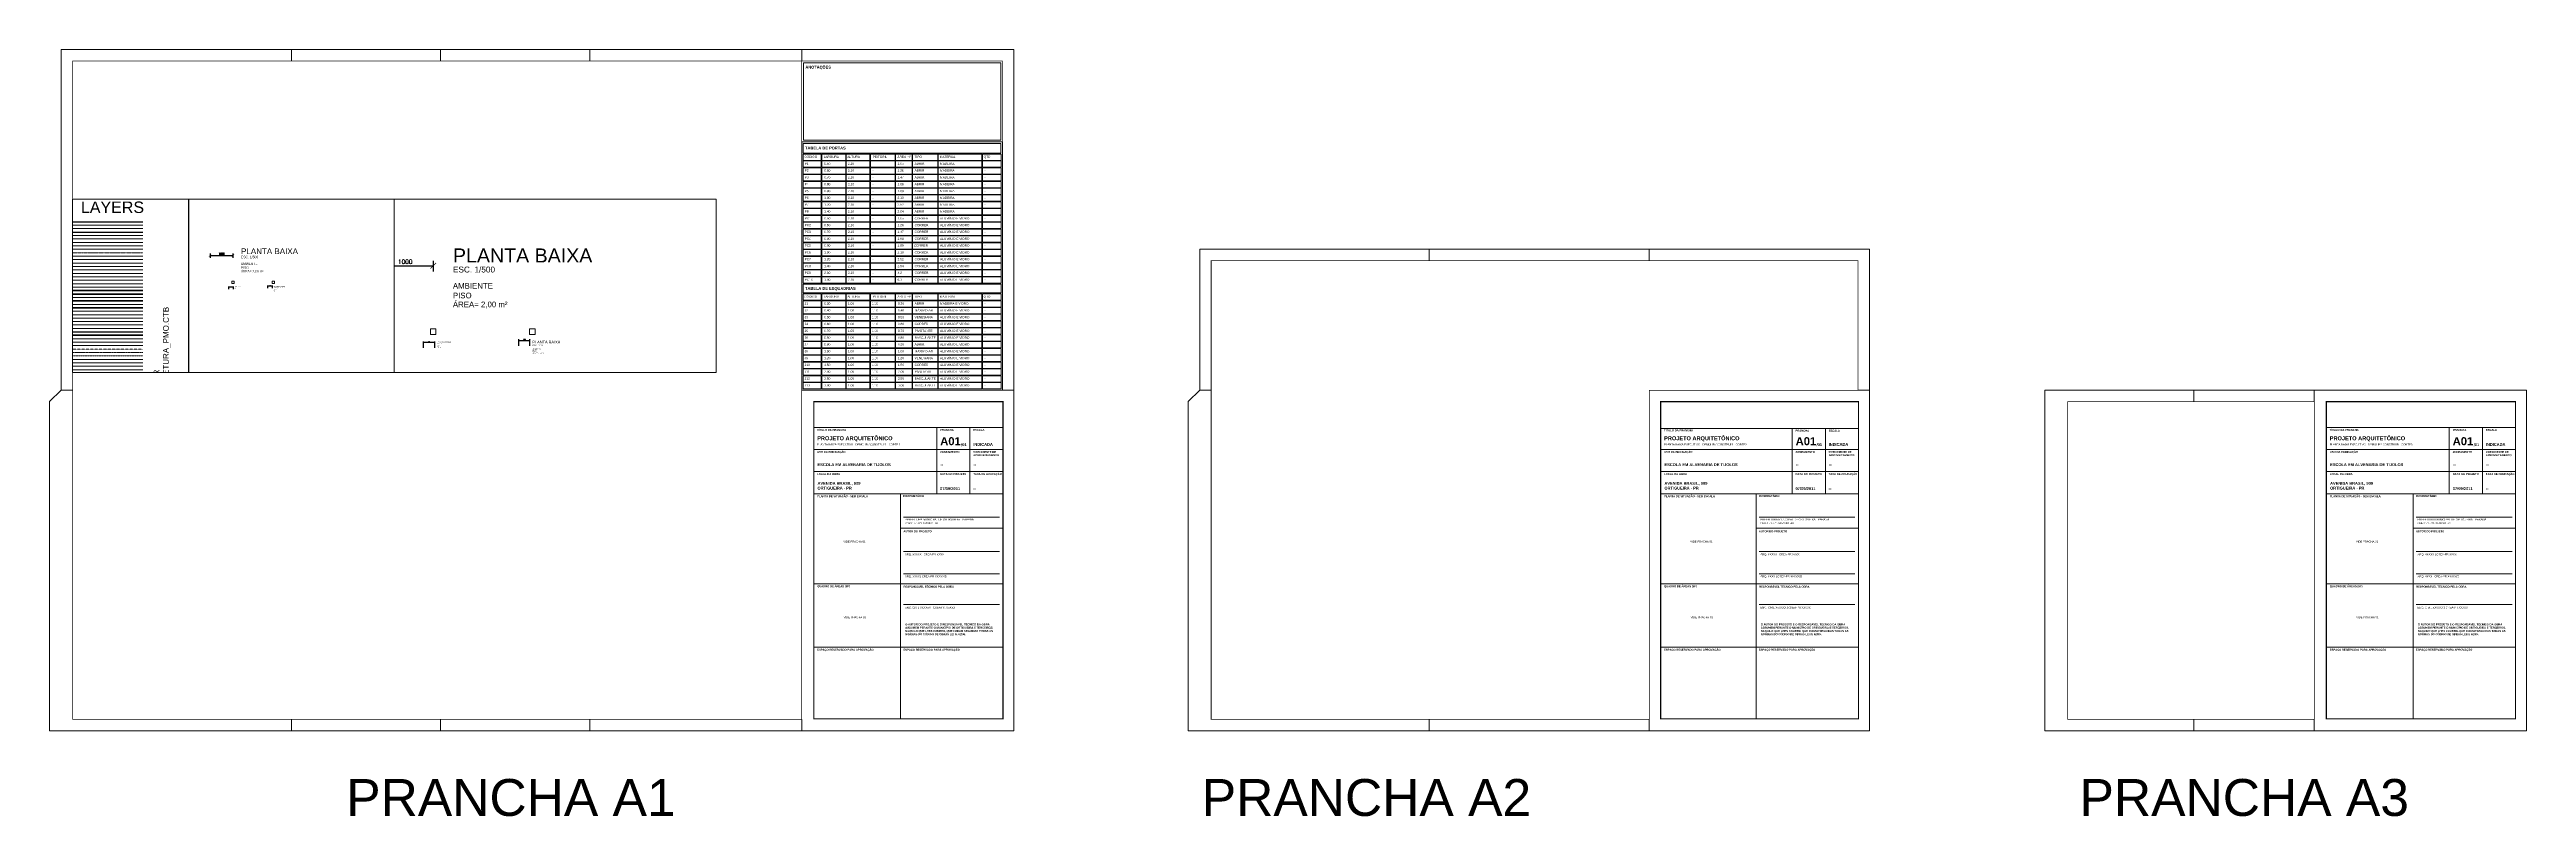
# Paper-space layout 'Pranchas' of a CAD drawing. Header units: millimetres. Extents: x -89 to 2071, y 23 to 692.
# The model-space entities are those that its viewports show. They can reach past a viewport. Long polylines and large blocks are cut down to what shows.
import ezdxf
from ezdxf.enums import TextEntityAlignment as Align

# ---------------------------------------------------------------- set-up
doc = ezdxf.new("R2010")
doc.units = ezdxf.units.MM
doc.header["$PDMODE"] = 34
doc.header["$PDSIZE"] = -5
for name, pattern in [('ACAD_ISO02W100', [15, 12, -3]), ('ACAD_ISO04W100', [30, 24, -3, 0, -3]), ('ACAD_ISO06W100', [37.5, 24, -3, 0.5, -3, 0.5, -3, 0.5, -3]), ('ACAD_ISO10W100', [18, 12, -3, 0, -3]), ('ACAD_ISO12W100', [21, 12, -3, 0, -3, 0, -3]), ('HIDDEN', [0.375, 0.25, -0.125])]:
    doc.linetypes.add(name, pattern=pattern)
doc.layers.get('0').update_dxf_attribs({"color": 1})
doc.layers.get('DEFPOINTS').update_dxf_attribs({"lineweight": 0})
for name, color, linetype, lineweight in [('AR-3D', 7, 'Continuous', 9), ('AR-ALVENARIA', 7, 'Continuous', 9), ('AR-BASE', 7, 'Continuous', 5), ('AR-CARIMBO', 7, 'Continuous', 5), ('AR-COBERTURA', 251, 'Continuous', 9), ('AR-CONCRETO', 7, 'Continuous', 15), ('AR-CONSTRUIR', 16, 'Continuous', 9), ('AR-CORTE', 96, 'ACAD_ISO06W100', 5), ('AR-COTA', 1, 'Continuous', 5), ('AR-DEMOLIR', 52, 'Continuous', 9), ('AR-DIVISÓRIA', 7, 'Continuous', 5), ('AR-EIXO', 93, 'HIDDEN', 15), ('AR-EQ. HIDRÁULICO', 251, 'Continuous', 5), ('AR-EQUIPAMENTO', 251, 'Continuous', 5), ('AR-ESQUADRIA', 4, 'Continuous', 5), ('AR-ESTRUTURA-METÁLICA', 176, 'Continuous', 13), ('AR-FORRO', 181, 'Continuous', 9), ('AR-HACHURA', 252, 'Continuous', 5), ('AR-LINHA EIXO', 70, 'ACAD_ISO04W100', 40), ('AR-MIOLO-ALVENARIA', 252, 'Continuous', 35), ('AR-MIOLO-BASE', 253, 'Continuous', 18), ('AR-MIOLO-CONCRETO', 250, 'Continuous', 35), ('AR-MIOLO-DIVISÓRIA', 181, 'Continuous', 13), ('AR-MIOLO-PILAR', 40, 'Continuous', 35), ('AR-MÓVEIS', 250, 'Continuous', 0), ('AR-PEITORIL', 250, 'Continuous', 5), ('AR-PENA_005', 12, 'Continuous', 5), ('AR-PENA_010', 10, 'Continuous', 9), ('AR-PENA_015', 20, 'Continuous', 15), ('AR-PENA_020', 40, 'Continuous', 20), ('AR-PENA_030', 60, 'Continuous', 30), ('AR-PENA_050', 140, 'Continuous', 50), ('AR-PILAR', 7, 'Continuous', 13), ('AR-PISO', 252, 'Continuous', 5), ('AR-PORTA', 250, 'Continuous', 20), ('AR-PROJEÇÂO_além do desenho', 30, 'ACAD_ISO02W100', 9), ('AR-PROJEÇÂO_PAV. SUPERIOR', 30, 'ACAD_ISO12W100', 20), ('AR-PROJEÇÃO_EIXO', 30, 'ACAD_ISO10W100', 20), ('AR-PROJEÇÕES', 250, 'HIDDEN', 13), ('AR-PROJEÇÕES ABERTURAS', 46, 'HIDDEN', 5), ('AR-SÍMBOLOS', 96, 'Continuous', 20), ('AR-TOPOGRAFIA', 27, 'Continuous', 13), ('AR-TXT', 174, 'Continuous', 0), ('AR-TXT-AMBIENTE', 174, 'Continuous', 0), ('AR-TXT-ESPECIFICAÇÕES', 174, 'Continuous', 0), ('AR-TXT-ÁREA', 7, 'Continuous', 0)]:
    doc.layers.add(name, color=color, linetype=linetype, lineweight=lineweight)
doc.layers.add('AR-VIEW', color=255, linetype='Continuous', lineweight=0, plot=False)
doc.layers.add('AR-ÁREAS', color=2, linetype='Continuous', plot=False)
doc.styles.add('1000_TXT 1', font='arial.ttf', dxfattribs={"height": 5})
doc.styles.add('1000_TXT 2', font='arial.ttf', dxfattribs={"height": 2.5})
doc.styles.add('100_COTAS', font='romans.shx', dxfattribs={"height": 0.15})
doc.styles.add('100_TXT 1', font='arial.ttf', dxfattribs={"height": 0.5})
doc.styles.add('100_TXT 2', font='arial.ttf', dxfattribs={"height": 0.25})
doc.styles.add('100_TXT 3', font='arial.ttf', dxfattribs={"height": 0.2})
doc.styles.add('500_COTAS', font='romans.shx', dxfattribs={"height": 0.75})
doc.styles.add('500_TXT 1', font='arial.ttf', dxfattribs={"height": 2.5})
doc.styles.add('500_TXT 2', font='arial.ttf', dxfattribs={"height": 1.25})
doc.styles.add('500_TXT 3', font='arial.ttf', dxfattribs={"height": 1})
doc.styles.add('50_COTAS', font='romans.shx', dxfattribs={"height": 0.075})
doc.styles.add('50_TXT 1', font='arial.ttf', dxfattribs={"height": 0.25})
doc.styles.add('50_TXT 2', font='arial.ttf', dxfattribs={"height": 0.125})
doc.styles.add('50_TXT 3', font='arial.ttf', dxfattribs={"height": 0.1})
doc.styles.add('ALLEX 1_25', font='arial.ttf', dxfattribs={"height": 0.05})
doc.styles.add('ARIAL', font='arial.ttf', dxfattribs={"height": 0.15})
doc.styles.add('STYLE1', font='arial.ttf')
doc.dimstyles.new('100', dxfattribs={"dimscale": 100, "dimtxt": 0.2, "dimasz": 0.002, "dimexe": 0.002, "dimexo": 0.0002, "dimgap": 0.0007, "dimtad": 1, "dimdec": 0, "dimlfac": 100, "dimzin": 0, "dimdsep": 46, "dimtxsty": '100_COTAS', "dimblk": 'ARCHTICK', "dimcen": 0.009, "dimclrd": 256, "dimclre": 256, "dimclrt": 7, "dimaunit": 1, "dimadec": 0, "dimazin": 0, "dimtfac": 0.05, "dimtdec": 0, "dimtix": 1, "dimtofl": 0, "dimtmove": 2, "dimatfit": 3, "dimldrblk": 'ARCHTICK', "dimfxl": 1, "dimtvp": 0.75, "dimtolj": 1, "dimtzin": 0, "dimarcsym": 0})
doc.dimstyles.new('50', dxfattribs={"dimscale": 500, "dimtxt": 0.1, "dimasz": 0.0002, "dimexe": 0.0002, "dimexo": 0.0002, "dimgap": 7e-05, "dimtad": 1, "dimdec": 0, "dimlfac": 100, "dimzin": 0, "dimdsep": 46, "dimtxsty": '50_COTAS', "dimblk": 'ARCHTICK', "dimcen": 0.009, "dimclrd": 256, "dimclre": 256, "dimclrt": 7, "dimaunit": 1, "dimadec": 0, "dimazin": 0, "dimtfac": 0.05, "dimtdec": 0, "dimtix": 1, "dimtofl": 0, "dimtmove": 2, "dimatfit": 3, "dimldrblk": 'DOT', "dimfxl": 1, "dimtvp": 0.75, "dimtolj": 1, "dimtzin": 0, "dimarcsym": 0})
doc.dimstyles.new('500', dxfattribs={"dimscale": 500, "dimtxt": 1, "dimasz": 0.002, "dimexe": 0.002, "dimexo": 0.0002, "dimgap": 0.0007, "dimtad": 1, "dimdec": 0, "dimlfac": 100, "dimzin": 0, "dimdsep": 46, "dimtxsty": '500_COTAS', "dimblk": 'ARCHTICK', "dimcen": 0.014, "dimclrd": 256, "dimclre": 256, "dimclrt": 7, "dimaunit": 1, "dimadec": 0, "dimazin": 0, "dimtfac": 0.05, "dimtdec": 0, "dimtix": 1, "dimtofl": 0, "dimtmove": 2, "dimatfit": 3, "dimldrblk": 'ARCHTICK', "dimfxl": 1, "dimtvp": 0.75, "dimtolj": 1, "dimtzin": 0, "dimarcsym": 0})

# ---------------------------------------------------------------- blocks, each defined once
blk = doc.blocks.new('TABELA')
at = {"layer": 'AR-CARIMBO', "lineweight": 13}
for p, q in [((567.9, 610), (740.5, 610)), ((567.9, 601.7), (567.9, 610)), ((740.5, 601.7), (740.5, 610)), ((567.9, 601.7), (740.5, 601.7)), ((567.9, 600.9), (583.8, 600.9)), ((567.9, 595.4), (567.9, 600.9)), ((567.9, 595.4), (583.8, 595.4)), ((567.9, 595), (583.8, 595)), ((567.9, 589.4), (567.9, 595)), ((567.9, 589.4), (583.8, 589.4)), ((567.9, 589), (583.8, 589)), ((567.9, 583.5), (567.9, 589)), ((567.9, 583.5), (583.8, 583.5)), ((583.8, 595.4), (583.8, 600.9)), ((583.8, 589.4), (583.8, 595)), ((583.8, 583.5), (583.8, 589)), ((584.2, 595.4), (584.2, 600.9)), ((584.2, 600.9), (605.1, 600.9)), ((584.2, 595.4), (605.1, 595.4)), ((584.2, 589.4), (584.2, 595)), ((584.2, 595), (605.1, 595)), ((584.2, 589.4), (605.1, 589.4)), ((584.2, 583.5), (584.2, 589)), ((584.2, 589), (605.1, 589)), ((584.2, 583.5), (605.1, 583.5)), ((605.1, 595.4), (605.1, 600.9)), ((605.1, 589.4), (605.1, 595)), ((605.1, 583.5), (605.1, 589)), ((605.5, 595.4), (605.5, 600.9)), ((605.5, 600.9), (626.2, 600.9)), ((605.5, 595.4), (626.2, 595.4)), ((605.5, 589.4), (605.5, 595)), ((605.5, 595), (626.2, 595)), ((605.5, 589.4), (626.2, 589.4)), ((605.5, 583.5), (605.5, 589)), ((605.5, 589), (626.2, 589)), ((605.5, 583.5), (626.2, 583.5)), ((626.2, 595.4), (626.2, 600.9)), ((626.2, 589.4), (626.2, 595)), ((626.2, 583.5), (626.2, 589)), ((626.6, 595.4), (626.6, 600.9)), ((626.6, 600.9), (648.1, 600.9)), ((626.6, 595.4), (648.1, 595.4)), ((626.6, 589.4), (626.6, 595)), ((626.6, 595), (648.1, 595)), ((626.6, 589.4), (648.1, 589.4)), ((626.6, 583.5), (626.6, 589)), ((626.6, 589), (648.1, 589)), ((626.6, 583.5), (648.1, 583.5)), ((648.1, 595.4), (648.1, 600.9)), ((648.1, 589.4), (648.1, 595)), ((648.1, 583.5), (648.1, 589)), ((648.5, 595.4), (648.5, 600.9)), ((648.5, 600.9), (663, 600.9)), ((648.5, 595.4), (663, 595.4)), ((648.5, 589.4), (648.5, 595)), ((648.5, 595), (663, 595)), ((648.5, 589.4), (663, 589.4)), ((648.5, 583.5), (648.5, 589)), ((648.5, 589), (663, 589)), ((648.5, 583.5), (663, 583.5)), ((663, 595.4), (663, 600.9)), ((663, 589.4), (663, 595)), ((663, 583.5), (663, 589)), ((663.4, 595.4), (663.4, 600.9)), ((663.4, 600.9), (685.3, 600.9)), ((663.4, 595.4), (685.3, 595.4)), ((663.4, 589.4), (663.4, 595)), ((663.4, 595), (685.3, 595)), ((663.4, 589.4), (685.3, 589.4)), ((663.4, 583.5), (663.4, 589)), ((663.4, 589), (685.3, 589)), ((663.4, 583.5), (685.3, 583.5)), ((682.7, 595), (723.9, 595)), ((685.3, 595.4), (685.3, 600.9)), ((685.3, 589.4), (685.3, 595)), ((685.3, 583.5), (685.3, 589)), ((685.7, 595.4), (685.7, 600.9)), ((685.7, 600.9), (723.9, 600.9)), ((685.7, 595.4), (723.9, 595.4)), ((685.7, 589.4), (685.7, 595)), ((685.7, 589.4), (723.9, 589.4)), ((685.7, 583.5), (685.7, 589)), ((685.7, 589), (723.9, 589)), ((685.7, 583.5), (723.9, 583.5)), ((723.9, 595.4), (723.9, 600.9)), ((723.9, 589.4), (723.9, 595)), ((723.9, 583.5), (723.9, 589)), ((724.3, 595.4), (724.3, 600.9)), ((724.3, 600.9), (740.6, 600.9)), ((724.3, 595.4), (740.6, 595.4)), ((724.3, 589.4), (724.3, 595)), ((724.3, 595), (740.6, 595)), ((724.3, 589.4), (740.6, 589.4)), ((724.3, 583.5), (724.3, 589)), ((724.3, 589), (740.6, 589)), ((724.3, 583.5), (740.6, 583.5)), ((740.6, 595.4), (740.6, 600.9)), ((740.6, 589.4), (740.6, 595)), ((740.6, 583.5), (740.6, 589)), ((567.9, 583.1), (583.8, 583.1)), ((567.9, 577.5), (567.9, 583.1)), ((567.9, 577.5), (583.8, 577.5)), ((567.9, 577.1), (583.8, 577.1)), ((567.9, 571.6), (567.9, 577.1)), ((567.9, 571.6), (583.8, 571.6)), ((567.9, 571.6), (583.8, 571.6)), ((567.9, 571.2), (583.8, 571.2)), ((567.9, 565.6), (567.9, 571.2)), ((567.9, 565.6), (583.8, 565.6)), ((567.9, 565.3), (583.8, 565.3)), ((567.9, 559.7), (567.9, 565.3)), ((583.8, 577.5), (583.8, 583.1)), ((583.8, 571.6), (583.8, 577.1)), ((583.8, 565.6), (583.8, 571.2)), ((583.8, 559.7), (583.8, 565.3)), ((584.2, 577.5), (584.2, 583.1)), ((584.2, 583.1), (605.1, 583.1)), ((584.2, 577.5), (605.1, 577.5)), ((584.2, 571.6), (584.2, 577.1)), ((584.2, 577.1), (605.1, 577.1)), ((584.2, 571.6), (605.1, 571.6)), ((584.2, 565.6), (584.2, 571.2)), ((584.2, 571.2), (605.1, 571.2)), ((584.2, 565.6), (605.1, 565.6)), ((584.2, 559.7), (584.2, 565.3)), ((584.2, 565.3), (605.1, 565.3)), ((588.8, 571.6), (605.1, 571.6)), ((605.1, 577.5), (605.1, 583.1)), ((605.1, 571.6), (605.1, 577.1)), ((605.1, 565.6), (605.1, 571.2)), ((605.1, 559.7), (605.1, 565.3)), ((605.5, 577.5), (605.5, 583.1)), ((605.5, 583.1), (626.2, 583.1)), ((605.5, 577.5), (626.2, 577.5)), ((605.5, 571.6), (605.5, 577.1)), ((605.5, 577.1), (626.2, 577.1)), ((605.5, 571.6), (626.2, 571.6)), ((605.5, 565.6), (605.5, 571.2)), ((605.5, 571.2), (626.2, 571.2)), ((605.5, 565.6), (626.2, 565.6)), ((605.5, 559.7), (605.5, 565.3)), ((605.5, 565.3), (626.2, 565.3)), ((610, 571.6), (626.2, 571.6)), ((626.2, 577.5), (626.2, 583.1)), ((626.2, 571.6), (626.2, 577.1)), ((626.2, 565.6), (626.2, 571.2)), ((626.2, 559.7), (626.2, 565.3)), ((626.6, 577.5), (626.6, 583.1)), ((626.6, 583.1), (648.1, 583.1)), ((626.6, 577.5), (648.1, 577.5)), ((626.6, 571.6), (626.6, 577.1)), ((626.6, 577.1), (648.1, 577.1)), ((626.6, 571.6), (648.1, 571.6)), ((626.6, 565.6), (626.6, 571.2)), ((626.6, 571.2), (648.1, 571.2)), ((626.6, 565.6), (648.1, 565.6)), ((626.6, 559.7), (626.6, 565.3)), ((626.6, 565.3), (648.1, 565.3)), ((634.5, 571.6), (648.1, 571.6)), ((648.1, 577.5), (648.1, 583.1)), ((648.1, 571.6), (648.1, 577.1)), ((648.1, 565.6), (648.1, 571.2)), ((648.1, 559.7), (648.1, 565.3)), ((648.5, 577.5), (648.5, 583.1)), ((648.5, 583.1), (663, 583.1)), ((648.5, 577.5), (663, 577.5)), ((648.5, 571.6), (648.5, 577.1)), ((648.5, 577.1), (663, 577.1)), ((648.5, 571.6), (663, 571.6)), ((648.5, 565.6), (648.5, 571.2)), ((648.5, 571.2), (663, 571.2)), ((648.5, 565.6), (663, 565.6)), ((648.5, 559.7), (648.5, 565.3)), ((648.5, 565.3), (663, 565.3)), ((663, 577.5), (663, 583.1)), ((663, 571.6), (663, 577.1)), ((663, 565.6), (663, 571.2)), ((663, 559.7), (663, 565.3)), ((663.4, 577.5), (663.4, 583.1)), ((663.4, 583.1), (685.3, 583.1)), ((663.4, 577.5), (685.3, 577.5)), ((663.4, 571.6), (663.4, 577.1)), ((663.4, 577.1), (685.3, 577.1)), ((663.4, 571.6), (685.3, 571.6)), ((663.4, 565.6), (663.4, 571.2)), ((663.4, 571.2), (685.3, 571.2)), ((663.4, 565.6), (685.3, 565.6)), ((663.4, 559.7), (663.4, 565.3)), ((663.4, 565.3), (685.3, 565.3)), ((669, 571.6), (685.3, 571.6)), ((682.7, 571.6), (723.9, 571.6)), ((685.3, 577.5), (685.3, 583.1)), ((685.3, 571.6), (685.3, 577.1)), ((685.3, 565.6), (685.3, 571.2)), ((685.3, 559.7), (685.3, 565.3)), ((685.7, 577.5), (685.7, 583.1)), ((685.7, 583.1), (723.9, 583.1)), ((685.7, 577.5), (723.9, 577.5)), ((685.7, 571.6), (685.7, 577.1)), ((685.7, 577.1), (723.9, 577.1)), ((685.7, 571.6), (723.9, 571.6)), ((685.7, 565.6), (685.7, 571.2)), ((685.7, 571.2), (723.9, 571.2)), ((685.7, 565.6), (723.9, 565.6)), ((685.7, 559.7), (685.7, 565.3)), ((685.7, 565.3), (723.9, 565.3)), ((723.9, 577.5), (723.9, 583.1)), ((723.9, 571.6), (723.9, 577.1)), ((723.9, 565.6), (723.9, 571.2)), ((723.9, 559.7), (723.9, 565.3)), ((724.3, 577.5), (724.3, 583.1)), ((724.3, 583.1), (740.6, 583.1)), ((724.3, 577.5), (740.6, 577.5)), ((724.3, 571.6), (724.3, 577.1)), ((724.3, 577.1), (740.6, 577.1)), ((724.3, 571.6), (740.6, 571.6)), ((724.3, 571.6), (740.6, 571.6)), ((724.3, 565.6), (724.3, 571.2)), ((724.3, 571.2), (740.6, 571.2)), ((724.3, 565.6), (740.6, 565.6)), ((724.3, 559.7), (724.3, 565.3)), ((724.3, 565.3), (740.6, 565.3)), ((740.6, 577.5), (740.6, 583.1)), ((740.6, 571.6), (740.6, 577.1)), ((740.6, 565.6), (740.6, 571.2)), ((740.6, 559.7), (740.6, 565.3)), ((567.9, 559.7), (583.8, 559.7)), ((567.9, 559.3), (583.8, 559.3)), ((567.9, 553.8), (567.9, 559.3)), ((567.9, 553.8), (583.8, 553.8)), ((567.9, 553.4), (583.8, 553.4)), ((567.9, 547.8), (567.9, 553.4)), ((567.9, 547.8), (583.8, 547.8)), ((567.9, 547.4), (583.8, 547.4)), ((567.9, 541.9), (567.9, 547.4)), ((567.9, 541.9), (583.8, 541.9)), ((567.9, 541.5), (583.8, 541.5)), ((567.9, 535.9), (567.9, 541.5)), ((583.8, 553.8), (583.8, 559.3)), ((583.8, 547.8), (583.8, 553.4)), ((583.8, 541.9), (583.8, 547.4)), ((583.8, 535.9), (583.8, 541.5)), ((584.2, 559.7), (605.1, 559.7)), ((584.2, 553.8), (584.2, 559.3)), ((584.2, 559.3), (605.1, 559.3)), ((584.2, 553.8), (605.1, 553.8)), ((584.2, 547.8), (584.2, 553.4)), ((584.2, 553.4), (605.1, 553.4)), ((584.2, 547.8), (605.1, 547.8)), ((584.2, 541.9), (584.2, 547.4)), ((584.2, 547.4), (605.1, 547.4)), ((584.2, 541.9), (605.1, 541.9)), ((584.2, 535.9), (584.2, 541.5)), ((584.2, 541.5), (605.1, 541.5)), ((605.1, 553.8), (605.1, 559.3)), ((605.1, 547.8), (605.1, 553.4)), ((605.1, 541.9), (605.1, 547.4)), ((605.1, 535.9), (605.1, 541.5)), ((605.5, 559.7), (626.2, 559.7)), ((605.5, 553.8), (605.5, 559.3)), ((605.5, 559.3), (626.2, 559.3)), ((605.5, 553.8), (626.2, 553.8)), ((605.5, 547.8), (605.5, 553.4)), ((605.5, 553.4), (626.2, 553.4)), ((605.5, 547.8), (626.2, 547.8)), ((605.5, 541.9), (605.5, 547.4)), ((605.5, 547.4), (626.2, 547.4)), ((605.5, 541.9), (626.2, 541.9)), ((605.5, 535.9), (605.5, 541.5)), ((605.5, 541.5), (626.2, 541.5)), ((626.2, 553.8), (626.2, 559.3)), ((626.2, 547.8), (626.2, 553.4)), ((626.2, 541.9), (626.2, 547.4)), ((626.2, 535.9), (626.2, 541.5)), ((626.6, 559.7), (648.1, 559.7)), ((626.6, 553.8), (626.6, 559.3)), ((626.6, 559.3), (648.1, 559.3)), ((626.6, 553.8), (648.1, 553.8)), ((626.6, 547.8), (626.6, 553.4)), ((626.6, 553.4), (648.1, 553.4)), ((626.6, 547.8), (648.1, 547.8)), ((626.6, 541.9), (626.6, 547.4)), ((626.6, 547.4), (648.1, 547.4)), ((626.6, 541.9), (648.1, 541.9)), ((626.6, 535.9), (626.6, 541.5)), ((626.6, 541.5), (648.1, 541.5)), ((648.1, 553.8), (648.1, 559.3)), ((648.1, 547.8), (648.1, 553.4)), ((648.1, 541.9), (648.1, 547.4)), ((648.1, 535.9), (648.1, 541.5)), ((648.5, 559.7), (663, 559.7)), ((648.5, 553.8), (648.5, 559.3)), ((648.5, 559.3), (663, 559.3)), ((648.5, 553.8), (663, 553.8)), ((648.5, 547.8), (648.5, 553.4)), ((648.5, 553.4), (663, 553.4)), ((648.5, 547.8), (663, 547.8)), ((648.5, 541.9), (648.5, 547.4)), ((648.5, 547.4), (663, 547.4)), ((648.5, 541.9), (663, 541.9)), ((648.5, 535.9), (648.5, 541.5)), ((648.5, 541.5), (663, 541.5)), ((663, 553.8), (663, 559.3)), ((663, 547.8), (663, 553.4)), ((663, 541.9), (663, 547.4)), ((663, 535.9), (663, 541.5)), ((663.4, 559.7), (685.3, 559.7)), ((663.4, 553.8), (663.4, 559.3)), ((663.4, 559.3), (685.3, 559.3)), ((663.4, 553.8), (685.3, 553.8)), ((663.4, 547.8), (663.4, 553.4)), ((663.4, 553.4), (685.3, 553.4)), ((663.4, 547.8), (685.3, 547.8)), ((663.4, 541.9), (663.4, 547.4)), ((663.4, 547.4), (685.3, 547.4)), ((663.4, 541.9), (685.3, 541.9)), ((663.4, 535.9), (663.4, 541.5)), ((663.4, 541.5), (685.3, 541.5)), ((685.3, 553.8), (685.3, 559.3)), ((685.3, 547.8), (685.3, 553.4)), ((685.3, 541.9), (685.3, 547.4)), ((685.3, 535.9), (685.3, 541.5)), ((685.7, 559.7), (723.9, 559.7)), ((685.7, 553.8), (685.7, 559.3)), ((685.7, 559.3), (723.9, 559.3)), ((685.7, 553.8), (723.9, 553.8)), ((685.7, 547.8), (685.7, 553.4)), ((685.7, 553.4), (723.9, 553.4)), ((685.7, 547.8), (723.9, 547.8)), ((685.7, 541.9), (685.7, 547.4)), ((685.7, 547.4), (723.9, 547.4)), ((685.7, 541.9), (723.9, 541.9)), ((685.7, 535.9), (685.7, 541.5)), ((685.7, 541.5), (723.9, 541.5)), ((723.9, 553.8), (723.9, 559.3)), ((723.9, 547.8), (723.9, 553.4)), ((723.9, 541.9), (723.9, 547.4)), ((723.9, 535.9), (723.9, 541.5)), ((724.3, 559.7), (740.6, 559.7)), ((724.3, 553.8), (724.3, 559.3)), ((724.3, 559.3), (740.6, 559.3)), ((724.3, 553.8), (740.6, 553.8)), ((724.3, 547.8), (724.3, 553.4)), ((724.3, 553.4), (740.6, 553.4)), ((724.3, 547.8), (740.6, 547.8)), ((724.3, 541.9), (724.3, 547.4)), ((724.3, 547.4), (740.6, 547.4)), ((724.3, 541.9), (740.6, 541.9)), ((724.3, 535.9), (724.3, 541.5)), ((724.3, 541.5), (740.6, 541.5)), ((740.6, 553.8), (740.6, 559.3)), ((740.6, 547.8), (740.6, 553.4)), ((740.6, 541.9), (740.6, 547.4)), ((740.6, 535.9), (740.6, 541.5)), ((567.9, 535.9), (583.8, 535.9)), ((567.9, 535.9), (583.8, 535.9)), ((567.9, 535.9), (583.8, 535.9)), ((567.9, 535.5), (583.8, 535.5)), ((567.9, 530), (567.9, 535.5)), ((567.9, 530), (583.8, 530)), ((567.9, 529.6), (583.8, 529.6)), ((567.9, 524), (567.9, 529.6)), ((567.9, 524), (583.8, 524)), ((567.9, 523.6), (583.8, 523.6)), ((567.9, 518.1), (567.9, 523.6)), ((583.8, 530), (583.8, 535.5)), ((583.8, 524), (583.8, 529.6)), ((583.8, 518.1), (583.8, 523.6)), ((584.2, 535.9), (605.1, 535.9)), ((584.2, 535.9), (605.1, 535.9)), ((584.2, 530), (584.2, 535.5)), ((584.2, 535.5), (605.1, 535.5)), ((584.2, 530), (605.1, 530)), ((584.2, 524), (584.2, 529.6)), ((584.2, 529.6), (605.1, 529.6)), ((584.2, 524), (605.1, 524)), ((584.2, 518.1), (584.2, 523.6)), ((584.2, 523.6), (605.1, 523.6)), ((588.8, 535.9), (605.1, 535.9)), ((605.1, 530), (605.1, 535.5)), ((605.1, 524), (605.1, 529.6)), ((605.1, 518.1), (605.1, 523.6)), ((605.5, 535.9), (626.2, 535.9)), ((605.5, 535.9), (626.2, 535.9)), ((605.5, 530), (605.5, 535.5)), ((605.5, 535.5), (626.2, 535.5)), ((605.5, 530), (626.2, 530)), ((605.5, 524), (605.5, 529.6)), ((605.5, 529.6), (626.2, 529.6)), ((605.5, 524), (626.2, 524)), ((605.5, 518.1), (605.5, 523.6)), ((605.5, 523.6), (626.2, 523.6)), ((610, 535.9), (626.2, 535.9)), ((626.2, 530), (626.2, 535.5)), ((626.2, 524), (626.2, 529.6)), ((626.2, 518.1), (626.2, 523.6)), ((626.6, 535.9), (648.1, 535.9)), ((626.6, 535.9), (648.1, 535.9)), ((626.6, 530), (626.6, 535.5)), ((626.6, 535.5), (648.1, 535.5)), ((626.6, 530), (648.1, 530)), ((626.6, 524), (626.6, 529.6)), ((626.6, 529.6), (648.1, 529.6)), ((626.6, 524), (648.1, 524)), ((626.6, 518.1), (626.6, 523.6)), ((626.6, 523.6), (648.1, 523.6)), ((634.5, 535.9), (648.1, 535.9)), ((648.1, 530), (648.1, 535.5)), ((648.1, 524), (648.1, 529.6)), ((648.1, 518.1), (648.1, 523.6)), ((648.5, 535.9), (663, 535.9)), ((648.5, 535.9), (663, 535.9)), ((648.5, 530), (648.5, 535.5)), ((648.5, 535.5), (663, 535.5)), ((648.5, 530), (663, 530)), ((648.5, 524), (648.5, 529.6)), ((648.5, 529.6), (663, 529.6)), ((648.5, 524), (663, 524)), ((648.5, 518.1), (648.5, 523.6)), ((648.5, 523.6), (663, 523.6)), ((663, 530), (663, 535.5)), ((663, 524), (663, 529.6)), ((663, 518.1), (663, 523.6)), ((663.4, 535.9), (685.3, 535.9)), ((663.4, 535.9), (685.3, 535.9)), ((663.4, 530), (663.4, 535.5)), ((663.4, 535.5), (685.3, 535.5)), ((663.4, 530), (685.3, 530)), ((663.4, 524), (663.4, 529.6)), ((663.4, 529.6), (685.3, 529.6)), ((663.4, 524), (685.3, 524)), ((663.4, 518.1), (663.4, 523.6)), ((663.4, 523.6), (685.3, 523.6)), ((669, 535.9), (685.3, 535.9)), ((685.3, 530), (685.3, 535.5)), ((685.3, 524), (685.3, 529.6)), ((685.3, 518.1), (685.3, 523.6)), ((685.7, 535.9), (723.9, 535.9)), ((685.7, 535.9), (723.9, 535.9)), ((685.7, 530), (685.7, 535.5)), ((685.7, 535.5), (723.9, 535.5)), ((685.7, 530), (723.9, 530)), ((685.7, 524), (685.7, 529.6)), ((685.7, 529.6), (723.9, 529.6)), ((685.7, 524), (723.9, 524)), ((685.7, 518.1), (685.7, 523.6)), ((685.7, 523.6), (723.9, 523.6)), ((723.9, 530), (723.9, 535.5)), ((723.9, 524), (723.9, 529.6)), ((723.9, 518.1), (723.9, 523.6)), ((724.3, 535.9), (740.6, 535.9)), ((724.3, 535.9), (740.6, 535.9)), ((724.3, 535.9), (740.6, 535.9)), ((724.3, 530), (724.3, 535.5)), ((724.3, 535.5), (740.6, 535.5)), ((724.3, 530), (740.6, 530)), ((724.3, 524), (724.3, 529.6)), ((724.3, 529.6), (740.6, 529.6)), ((724.3, 524), (740.6, 524)), ((724.3, 518.1), (724.3, 523.6)), ((724.3, 523.6), (740.6, 523.6)), ((740.6, 530), (740.6, 535.5)), ((740.6, 524), (740.6, 529.6)), ((740.6, 518.1), (740.6, 523.6)), ((567.9, 518.1), (583.8, 518.1)), ((567.9, 517.7), (583.8, 517.7)), ((567.9, 512.1), (567.9, 517.7)), ((567.9, 512.1), (583.8, 512.1)), ((567.9, 511.7), (583.8, 511.7)), ((567.9, 506.2), (567.9, 511.7)), ((567.9, 506.2), (583.8, 506.2)), ((567.9, 505.8), (583.8, 505.8)), ((567.9, 500.2), (567.9, 505.8)), ((567.9, 500.2), (583.8, 500.2)), ((567.9, 499.9), (583.8, 499.9)), ((567.9, 494.3), (567.9, 499.9)), ((583.8, 512.1), (583.8, 517.7)), ((583.8, 506.2), (583.8, 511.7)), ((583.8, 500.2), (583.8, 505.8)), ((583.8, 494.3), (583.8, 499.9)), ((584.2, 518.1), (605.1, 518.1)), ((584.2, 512.1), (584.2, 517.7)), ((584.2, 517.7), (605.1, 517.7)), ((584.2, 512.1), (605.1, 512.1)), ((584.2, 506.2), (584.2, 511.7)), ((584.2, 511.7), (605.1, 511.7)), ((584.2, 506.2), (605.1, 506.2)), ((584.2, 500.2), (584.2, 505.8)), ((584.2, 505.8), (605.1, 505.8)), ((584.2, 500.2), (605.1, 500.2)), ((584.2, 494.3), (584.2, 499.9)), ((584.2, 499.9), (605.1, 499.9)), ((605.1, 512.1), (605.1, 517.7)), ((605.1, 506.2), (605.1, 511.7)), ((605.1, 500.2), (605.1, 505.8)), ((605.1, 494.3), (605.1, 499.9)), ((605.5, 518.1), (626.2, 518.1)), ((605.5, 512.1), (605.5, 517.7)), ((605.5, 517.7), (626.2, 517.7)), ((605.5, 512.1), (626.2, 512.1)), ((605.5, 506.2), (605.5, 511.7)), ((605.5, 511.7), (626.2, 511.7)), ((605.5, 506.2), (626.2, 506.2)), ((605.5, 500.2), (605.5, 505.8)), ((605.5, 505.8), (626.2, 505.8)), ((605.5, 500.2), (626.2, 500.2)), ((605.5, 494.3), (605.5, 499.9)), ((605.5, 499.9), (626.2, 499.9)), ((626.2, 512.1), (626.2, 517.7)), ((626.2, 506.2), (626.2, 511.7)), ((626.2, 500.2), (626.2, 505.8)), ((626.2, 494.3), (626.2, 499.9)), ((626.6, 518.1), (648.1, 518.1)), ((626.6, 512.1), (626.6, 517.7)), ((626.6, 517.7), (648.1, 517.7)), ((626.6, 512.1), (648.1, 512.1)), ((626.6, 506.2), (626.6, 511.7)), ((626.6, 511.7), (648.1, 511.7)), ((626.6, 506.2), (648.1, 506.2)), ((626.6, 500.2), (626.6, 505.8)), ((626.6, 505.8), (648.1, 505.8)), ((626.6, 500.2), (648.1, 500.2)), ((626.6, 494.3), (626.6, 499.9)), ((626.6, 499.9), (648.1, 499.9)), ((648.1, 512.1), (648.1, 517.7)), ((648.1, 506.2), (648.1, 511.7)), ((648.1, 500.2), (648.1, 505.8)), ((648.1, 494.3), (648.1, 499.9)), ((648.5, 518.1), (663, 518.1)), ((648.5, 512.1), (648.5, 517.7)), ((648.5, 517.7), (663, 517.7)), ((648.5, 512.1), (663, 512.1)), ((648.5, 506.2), (648.5, 511.7)), ((648.5, 511.7), (663, 511.7)), ((648.5, 506.2), (663, 506.2)), ((648.5, 500.2), (648.5, 505.8)), ((648.5, 505.8), (663, 505.8)), ((648.5, 500.2), (663, 500.2)), ((648.5, 494.3), (648.5, 499.9)), ((648.5, 499.9), (663, 499.9)), ((663, 512.1), (663, 517.7)), ((663, 506.2), (663, 511.7)), ((663, 500.2), (663, 505.8)), ((663, 494.3), (663, 499.9)), ((663.4, 518.1), (685.3, 518.1)), ((663.4, 512.1), (663.4, 517.7)), ((663.4, 517.7), (685.3, 517.7)), ((663.4, 512.1), (685.3, 512.1)), ((663.4, 506.2), (663.4, 511.7)), ((663.4, 511.7), (685.3, 511.7)), ((663.4, 506.2), (685.3, 506.2)), ((663.4, 500.2), (663.4, 505.8)), ((663.4, 505.8), (685.3, 505.8)), ((663.4, 500.2), (685.3, 500.2)), ((663.4, 494.3), (663.4, 499.9)), ((663.4, 499.9), (685.3, 499.9)), ((685.3, 512.1), (685.3, 517.7)), ((685.3, 506.2), (685.3, 511.7)), ((685.3, 500.2), (685.3, 505.8)), ((685.3, 494.3), (685.3, 499.9)), ((685.7, 518.1), (723.9, 518.1)), ((685.7, 512.1), (685.7, 517.7)), ((685.7, 517.7), (723.9, 517.7)), ((685.7, 512.1), (723.9, 512.1)), ((685.7, 506.2), (685.7, 511.7)), ((685.7, 511.7), (723.9, 511.7)), ((685.7, 506.2), (723.9, 506.2)), ((685.7, 500.2), (685.7, 505.8)), ((685.7, 505.8), (723.9, 505.8)), ((685.7, 500.2), (723.9, 500.2)), ((685.7, 494.3), (685.7, 499.9)), ((685.7, 499.9), (723.9, 499.9)), ((723.9, 512.1), (723.9, 517.7)), ((723.9, 506.2), (723.9, 511.7)), ((723.9, 500.2), (723.9, 505.8)), ((723.9, 494.3), (723.9, 499.9)), ((724.3, 518.1), (740.6, 518.1)), ((724.3, 512.1), (724.3, 517.7)), ((724.3, 517.7), (740.6, 517.7)), ((724.3, 512.1), (740.6, 512.1)), ((724.3, 506.2), (724.3, 511.7)), ((724.3, 511.7), (740.6, 511.7)), ((724.3, 506.2), (740.6, 506.2)), ((724.3, 500.2), (724.3, 505.8)), ((724.3, 505.8), (740.6, 505.8)), ((724.3, 500.2), (740.6, 500.2)), ((724.3, 494.3), (724.3, 499.9)), ((724.3, 499.9), (740.6, 499.9)), ((740.6, 512.1), (740.6, 517.7)), ((740.6, 506.2), (740.6, 511.7)), ((740.6, 500.2), (740.6, 505.8)), ((740.6, 494.3), (740.6, 499.9)), ((567.9, 494.3), (583.8, 494.3)), ((567.9, 493.9), (583.8, 493.9)), ((567.9, 488.4), (567.9, 493.9)), ((567.9, 488.4), (740.6, 488.4)), ((567.9, 487.6), (740.6, 487.6)), ((567.9, 479.8), (567.9, 487.6)), ((567.9, 479.8), (740.6, 479.8)), ((567.9, 479), (583.8, 479)), ((567.9, 473.5), (567.9, 479)), ((583.8, 488.4), (583.8, 493.9)), ((583.8, 473.5), (583.8, 479)), ((584.2, 494.3), (605.1, 494.3)), ((584.2, 488.4), (584.2, 493.9)), ((584.2, 493.9), (605.1, 493.9)), ((584.2, 473.5), (584.2, 479)), ((584.2, 479), (605.1, 479)), ((605.1, 488.4), (605.1, 493.9)), ((605.1, 473.5), (605.1, 479)), ((605.5, 494.3), (626.2, 494.3)), ((605.5, 488.4), (605.5, 493.9)), ((605.5, 493.9), (626.2, 493.9)), ((605.5, 473.5), (605.5, 479)), ((605.5, 479), (626.2, 479)), ((626.2, 488.4), (626.2, 493.9)), ((626.2, 473.5), (626.2, 479)), ((626.6, 494.3), (648.1, 494.3)), ((626.6, 488.4), (626.6, 493.9)), ((626.6, 493.9), (648.1, 493.9)), ((626.6, 473.5), (626.6, 479)), ((626.6, 479), (648.1, 479)), ((648.1, 488.4), (648.1, 493.9)), ((648.1, 473.5), (648.1, 479)), ((648.5, 494.3), (663, 494.3)), ((648.5, 488.4), (648.5, 493.9)), ((648.5, 493.9), (663, 493.9)), ((648.5, 473.5), (648.5, 479)), ((648.5, 479), (663, 479)), ((663, 488.4), (663, 493.9)), ((663, 473.5), (663, 479)), ((663.4, 494.3), (685.3, 494.3)), ((663.4, 488.4), (663.4, 493.9)), ((663.4, 493.9), (685.3, 493.9)), ((663.4, 473.5), (663.4, 479)), ((663.4, 479), (685.3, 479)), ((685.3, 488.4), (685.3, 493.9)), ((685.3, 473.5), (685.3, 479)), ((685.7, 494.3), (723.9, 494.3)), ((685.7, 488.4), (685.7, 493.9)), ((685.7, 493.9), (723.9, 493.9)), ((685.7, 473.5), (685.7, 479)), ((685.7, 479), (723.9, 479)), ((723.9, 488.4), (723.9, 493.9)), ((723.9, 473.5), (723.9, 479)), ((724.3, 494.3), (740.6, 494.3)), ((724.3, 488.4), (724.3, 493.9)), ((724.3, 493.9), (740.6, 493.9)), ((724.3, 473.5), (724.3, 479)), ((724.3, 479), (740.6, 479)), ((740.6, 488.4), (740.6, 493.9)), ((740.6, 479.8), (740.6, 487.6)), ((740.6, 473.5), (740.6, 479)), ((567.9, 473.5), (583.8, 473.5)), ((567.9, 473.1), (583.8, 473.1)), ((567.9, 467.5), (567.9, 473.1)), ((567.9, 467.5), (583.8, 467.5)), ((567.9, 467.2), (583.8, 467.2)), ((567.9, 461.6), (567.9, 467.2)), ((567.9, 461.6), (583.8, 461.6)), ((567.9, 461.2), (583.8, 461.2)), ((567.9, 455.7), (567.9, 461.2)), ((567.9, 455.7), (583.8, 455.7)), ((567.9, 455.3), (583.8, 455.3)), ((567.9, 449.7), (567.9, 455.3)), ((583.8, 467.5), (583.8, 473.1)), ((583.8, 461.6), (583.8, 467.2)), ((583.8, 455.7), (583.8, 461.2)), ((583.8, 449.7), (583.8, 455.3)), ((584.2, 473.5), (605.1, 473.5)), ((584.2, 467.5), (584.2, 473.1)), ((584.2, 473.1), (605.1, 473.1)), ((584.2, 467.5), (605.1, 467.5)), ((584.2, 461.6), (584.2, 467.2)), ((584.2, 467.2), (605.1, 467.2)), ((584.2, 461.6), (605.1, 461.6)), ((584.2, 455.7), (584.2, 461.2)), ((584.2, 461.2), (605.1, 461.2)), ((584.2, 455.7), (605.1, 455.7)), ((584.2, 449.7), (584.2, 455.3)), ((584.2, 455.3), (605.1, 455.3)), ((605.1, 467.5), (605.1, 473.1)), ((605.1, 461.6), (605.1, 467.2)), ((605.1, 455.7), (605.1, 461.2)), ((605.1, 449.7), (605.1, 455.3)), ((605.5, 473.5), (626.2, 473.5)), ((605.5, 467.5), (605.5, 473.1)), ((605.5, 473.1), (626.2, 473.1)), ((605.5, 467.5), (626.2, 467.5)), ((605.5, 461.6), (605.5, 467.2)), ((605.5, 467.2), (626.2, 467.2)), ((605.5, 461.6), (626.2, 461.6)), ((605.5, 455.7), (605.5, 461.2)), ((605.5, 461.2), (626.2, 461.2)), ((605.5, 455.7), (626.2, 455.7)), ((605.5, 449.7), (605.5, 455.3)), ((605.5, 455.3), (626.2, 455.3)), ((626.2, 467.5), (626.2, 473.1)), ((626.2, 461.6), (626.2, 467.2)), ((626.2, 455.7), (626.2, 461.2)), ((626.2, 449.7), (626.2, 455.3)), ((626.6, 473.5), (648.1, 473.5)), ((626.6, 467.5), (626.6, 473.1)), ((626.6, 473.1), (648.1, 473.1)), ((626.6, 467.5), (648.1, 467.5)), ((626.6, 461.6), (626.6, 467.2)), ((626.6, 467.2), (648.1, 467.2)), ((626.6, 461.6), (648.1, 461.6)), ((626.6, 455.7), (626.6, 461.2)), ((626.6, 461.2), (648.1, 461.2)), ((626.6, 455.7), (648.1, 455.7)), ((626.6, 449.7), (626.6, 455.3)), ((626.6, 455.3), (648.1, 455.3)), ((648.1, 467.5), (648.1, 473.1)), ((648.1, 461.6), (648.1, 467.2)), ((648.1, 455.7), (648.1, 461.2)), ((648.1, 449.7), (648.1, 455.3)), ((648.5, 473.5), (663, 473.5)), ((648.5, 467.5), (648.5, 473.1)), ((648.5, 473.1), (663, 473.1)), ((648.5, 467.5), (663, 467.5)), ((648.5, 461.6), (648.5, 467.2)), ((648.5, 467.2), (663, 467.2)), ((648.5, 461.6), (663, 461.6)), ((648.5, 455.7), (648.5, 461.2)), ((648.5, 461.2), (663, 461.2)), ((648.5, 455.7), (663, 455.7)), ((648.5, 449.7), (648.5, 455.3)), ((648.5, 455.3), (663, 455.3)), ((663, 467.5), (663, 473.1)), ((663, 461.6), (663, 467.2)), ((663, 455.7), (663, 461.2)), ((663, 449.7), (663, 455.3)), ((663.4, 473.5), (685.3, 473.5)), ((663.4, 467.5), (663.4, 473.1)), ((663.4, 473.1), (685.3, 473.1)), ((663.4, 467.5), (685.3, 467.5)), ((663.4, 461.6), (663.4, 467.2)), ((663.4, 467.2), (685.3, 467.2)), ((663.4, 461.6), (685.3, 461.6)), ((663.4, 455.7), (663.4, 461.2)), ((663.4, 461.2), (685.3, 461.2)), ((663.4, 455.7), (685.3, 455.7)), ((663.4, 449.7), (663.4, 455.3)), ((663.4, 455.3), (685.3, 455.3)), ((682.7, 473.1), (723.9, 473.1)), ((685.3, 467.5), (685.3, 473.1)), ((685.3, 461.6), (685.3, 467.2)), ((685.3, 455.7), (685.3, 461.2)), ((685.3, 449.7), (685.3, 455.3)), ((685.7, 473.5), (723.9, 473.5)), ((685.7, 467.5), (685.7, 473.1)), ((685.7, 467.5), (723.9, 467.5)), ((685.7, 461.6), (685.7, 467.2)), ((685.7, 467.2), (723.9, 467.2)), ((685.7, 461.6), (723.9, 461.6)), ((685.7, 455.7), (685.7, 461.2)), ((685.7, 461.2), (723.9, 461.2)), ((685.7, 455.7), (723.9, 455.7)), ((685.7, 449.7), (685.7, 455.3)), ((685.7, 455.3), (723.9, 455.3)), ((723.9, 467.5), (723.9, 473.1)), ((723.9, 461.6), (723.9, 467.2)), ((723.9, 455.7), (723.9, 461.2)), ((723.9, 449.7), (723.9, 455.3)), ((724.3, 473.5), (740.6, 473.5)), ((724.3, 467.5), (724.3, 473.1)), ((724.3, 473.1), (740.6, 473.1)), ((724.3, 467.5), (740.6, 467.5)), ((724.3, 461.6), (724.3, 467.2)), ((724.3, 467.2), (740.6, 467.2)), ((724.3, 461.6), (740.6, 461.6)), ((724.3, 455.7), (724.3, 461.2)), ((724.3, 461.2), (740.6, 461.2)), ((724.3, 455.7), (740.6, 455.7)), ((724.3, 449.7), (724.3, 455.3)), ((724.3, 455.3), (740.6, 455.3)), ((740.6, 467.5), (740.6, 473.1)), ((740.6, 461.6), (740.6, 467.2)), ((740.6, 455.7), (740.6, 461.2)), ((740.6, 449.7), (740.6, 455.3)), ((567.9, 449.7), (583.8, 449.7)), ((567.9, 449.7), (583.8, 449.7)), ((567.9, 449.3), (583.8, 449.3)), ((567.9, 443.8), (567.9, 449.3)), ((567.9, 443.8), (583.8, 443.8)), ((567.9, 443.4), (583.8, 443.4)), ((567.9, 437.8), (567.9, 443.4)), ((567.9, 437.8), (583.8, 437.8)), ((567.9, 437.4), (583.8, 437.4)), ((567.9, 431.9), (567.9, 437.4)), ((583.8, 443.8), (583.8, 449.3)), ((583.8, 437.8), (583.8, 443.4)), ((583.8, 431.9), (583.8, 437.4)), ((584.2, 449.7), (605.1, 449.7)), ((584.2, 449.3), (605.1, 449.3)), ((584.2, 443.8), (584.2, 449.3)), ((584.2, 443.8), (605.1, 443.8)), ((584.2, 437.8), (584.2, 443.4)), ((584.2, 443.4), (605.1, 443.4)), ((584.2, 437.8), (605.1, 437.8)), ((584.2, 431.9), (584.2, 437.4)), ((584.2, 437.4), (605.1, 437.4)), ((588.8, 449.7), (605.1, 449.7)), ((605.1, 443.8), (605.1, 449.3)), ((605.1, 437.8), (605.1, 443.4)), ((605.1, 431.9), (605.1, 437.4)), ((605.5, 449.7), (626.2, 449.7)), ((605.5, 449.3), (626.2, 449.3)), ((605.5, 443.8), (605.5, 449.3)), ((605.5, 443.8), (626.2, 443.8)), ((605.5, 437.8), (605.5, 443.4)), ((605.5, 443.4), (626.2, 443.4)), ((605.5, 437.8), (626.2, 437.8)), ((605.5, 431.9), (605.5, 437.4)), ((605.5, 437.4), (626.2, 437.4)), ((610, 449.7), (626.2, 449.7)), ((626.2, 443.8), (626.2, 449.3)), ((626.2, 437.8), (626.2, 443.4)), ((626.2, 431.9), (626.2, 437.4)), ((626.6, 449.7), (648.1, 449.7)), ((626.6, 449.3), (648.1, 449.3)), ((626.6, 443.8), (626.6, 449.3)), ((626.6, 443.8), (648.1, 443.8)), ((626.6, 443.4), (648.1, 443.4)), ((626.6, 437.8), (626.6, 443.4)), ((626.6, 437.8), (648.1, 437.8)), ((626.6, 437.4), (648.1, 437.4)), ((626.6, 431.9), (626.6, 437.4)), ((634.5, 449.7), (648.1, 449.7)), ((648.1, 443.8), (648.1, 449.3)), ((648.1, 437.8), (648.1, 443.4)), ((648.1, 431.9), (648.1, 437.4)), ((648.5, 449.7), (663, 449.7)), ((648.5, 449.3), (663, 449.3)), ((648.5, 443.8), (648.5, 449.3)), ((648.5, 443.8), (663, 443.8)), ((648.5, 437.8), (648.5, 443.4)), ((648.5, 443.4), (663, 443.4)), ((648.5, 437.8), (663, 437.8)), ((648.5, 431.9), (648.5, 437.4)), ((648.5, 437.4), (663, 437.4)), ((663, 443.8), (663, 449.3)), ((663, 437.8), (663, 443.4)), ((663, 431.9), (663, 437.4)), ((663.4, 449.7), (685.3, 449.7)), ((663.4, 449.3), (685.3, 449.3)), ((663.4, 443.8), (663.4, 449.3)), ((663.4, 443.8), (685.3, 443.8)), ((663.4, 437.8), (663.4, 443.4)), ((663.4, 443.4), (685.3, 443.4)), ((663.4, 437.8), (685.3, 437.8)), ((663.4, 431.9), (663.4, 437.4)), ((663.4, 437.4), (685.3, 437.4)), ((669, 449.7), (685.3, 449.7)), ((682.7, 449.7), (723.9, 449.7)), ((685.3, 443.8), (685.3, 449.3)), ((685.3, 437.8), (685.3, 443.4)), ((685.3, 431.9), (685.3, 437.4)), ((685.7, 449.7), (723.9, 449.7)), ((685.7, 449.3), (723.9, 449.3)), ((685.7, 443.8), (685.7, 449.3)), ((685.7, 443.8), (723.9, 443.8)), ((685.7, 437.8), (685.7, 443.4)), ((685.7, 443.4), (723.9, 443.4)), ((685.7, 437.8), (723.9, 437.8)), ((685.7, 431.9), (685.7, 437.4)), ((685.7, 437.4), (723.9, 437.4)), ((723.9, 443.8), (723.9, 449.3)), ((723.9, 437.8), (723.9, 443.4)), ((723.9, 431.9), (723.9, 437.4)), ((724.3, 449.7), (740.6, 449.7)), ((724.3, 449.7), (740.6, 449.7)), ((724.3, 449.3), (740.6, 449.3)), ((724.3, 443.8), (724.3, 449.3)), ((724.3, 443.8), (740.6, 443.8)), ((724.3, 437.8), (724.3, 443.4)), ((724.3, 443.4), (740.6, 443.4)), ((724.3, 437.8), (740.6, 437.8)), ((724.3, 431.9), (724.3, 437.4)), ((724.3, 437.4), (740.6, 437.4)), ((740.6, 443.8), (740.6, 449.3)), ((740.6, 437.8), (740.6, 443.4)), ((740.6, 431.9), (740.6, 437.4)), ((567.9, 431.9), (583.8, 431.9)), ((567.9, 425.9), (567.9, 431.5)), ((567.9, 431.5), (583.8, 431.5)), ((567.9, 425.9), (583.8, 425.9)), ((567.9, 425.5), (583.8, 425.5)), ((567.9, 420), (567.9, 425.5)), ((567.9, 420), (583.8, 420)), ((567.9, 419.6), (583.8, 419.6)), ((567.9, 414), (567.9, 419.6)), ((567.9, 414), (583.8, 414)), ((567.9, 413.6), (583.8, 413.6)), ((567.9, 408.1), (567.9, 413.6)), ((583.8, 425.9), (583.8, 431.5)), ((583.8, 420), (583.8, 425.5)), ((583.8, 414), (583.8, 419.6)), ((583.8, 408.1), (583.8, 413.6)), ((584.2, 431.9), (605.1, 431.9)), ((584.2, 425.9), (584.2, 431.5)), ((584.2, 431.5), (605.1, 431.5)), ((584.2, 425.9), (605.1, 425.9)), ((584.2, 420), (584.2, 425.5)), ((584.2, 425.5), (605.1, 425.5)), ((584.2, 420), (605.1, 420)), ((584.2, 414), (584.2, 419.6)), ((584.2, 419.6), (605.1, 419.6)), ((584.2, 414), (605.1, 414)), ((584.2, 408.1), (584.2, 413.6)), ((584.2, 413.6), (605.1, 413.6)), ((605.1, 425.9), (605.1, 431.5)), ((605.1, 420), (605.1, 425.5)), ((605.1, 414), (605.1, 419.6)), ((605.1, 408.1), (605.1, 413.6)), ((605.5, 431.9), (626.2, 431.9)), ((605.5, 425.9), (605.5, 431.5)), ((605.5, 431.5), (626.2, 431.5)), ((605.5, 425.9), (626.2, 425.9)), ((605.5, 420), (605.5, 425.5)), ((605.5, 425.5), (626.2, 425.5)), ((605.5, 420), (626.2, 420)), ((605.5, 414), (605.5, 419.6)), ((605.5, 419.6), (626.2, 419.6)), ((605.5, 414), (626.2, 414)), ((605.5, 408.1), (605.5, 413.6)), ((605.5, 413.6), (626.2, 413.6)), ((626.2, 425.9), (626.2, 431.5)), ((626.2, 420), (626.2, 425.5)), ((626.2, 414), (626.2, 419.6)), ((626.2, 408.1), (626.2, 413.6)), ((626.6, 431.9), (648.1, 431.9)), ((626.6, 425.9), (626.6, 431.5)), ((626.6, 431.5), (648.1, 431.5)), ((626.6, 425.9), (648.1, 425.9)), ((626.6, 420), (626.6, 425.5)), ((626.6, 425.5), (648.1, 425.5)), ((626.6, 420), (648.1, 420)), ((626.6, 414), (626.6, 419.6)), ((626.6, 419.6), (648.1, 419.6)), ((626.6, 414), (648.1, 414)), ((626.6, 408.1), (626.6, 413.6)), ((626.6, 413.6), (648.1, 413.6)), ((648.1, 425.9), (648.1, 431.5)), ((648.1, 420), (648.1, 425.5)), ((648.1, 414), (648.1, 419.6)), ((648.1, 408.1), (648.1, 413.6)), ((648.5, 431.9), (663, 431.9)), ((648.5, 425.9), (648.5, 431.5)), ((648.5, 431.5), (663, 431.5)), ((648.5, 425.9), (663, 425.9)), ((648.5, 420), (648.5, 425.5)), ((648.5, 425.5), (663, 425.5)), ((648.5, 420), (663, 420)), ((648.5, 414), (648.5, 419.6)), ((648.5, 419.6), (663, 419.6)), ((648.5, 414), (663, 414)), ((648.5, 408.1), (648.5, 413.6)), ((648.5, 413.6), (663, 413.6)), ((663, 425.9), (663, 431.5)), ((663, 420), (663, 425.5)), ((663, 414), (663, 419.6)), ((663, 408.1), (663, 413.6)), ((663.4, 431.9), (685.3, 431.9)), ((663.4, 425.9), (663.4, 431.5)), ((663.4, 431.5), (685.3, 431.5)), ((663.4, 425.9), (685.3, 425.9)), ((663.4, 420), (663.4, 425.5)), ((663.4, 425.5), (685.3, 425.5)), ((663.4, 420), (685.3, 420)), ((663.4, 414), (663.4, 419.6)), ((663.4, 419.6), (685.3, 419.6)), ((663.4, 414), (685.3, 414)), ((663.4, 408.1), (663.4, 413.6)), ((663.4, 413.6), (685.3, 413.6)), ((685.3, 425.9), (685.3, 431.5)), ((685.3, 420), (685.3, 425.5)), ((685.3, 414), (685.3, 419.6)), ((685.3, 408.1), (685.3, 413.6)), ((685.7, 431.9), (723.9, 431.9)), ((685.7, 425.9), (685.7, 431.5)), ((685.7, 431.5), (723.9, 431.5)), ((685.7, 425.9), (723.9, 425.9)), ((685.7, 420), (685.7, 425.5)), ((685.7, 425.5), (723.9, 425.5)), ((685.7, 420), (723.9, 420)), ((685.7, 414), (685.7, 419.6)), ((685.7, 419.6), (723.9, 419.6)), ((685.7, 414), (723.9, 414)), ((685.7, 408.1), (685.7, 413.6)), ((685.7, 413.6), (723.9, 413.6)), ((723.9, 425.9), (723.9, 431.5)), ((723.9, 420), (723.9, 425.5)), ((723.9, 414), (723.9, 419.6)), ((723.9, 408.1), (723.9, 413.6)), ((724.3, 431.9), (740.6, 431.9)), ((724.3, 425.9), (724.3, 431.5)), ((724.3, 431.5), (740.6, 431.5)), ((724.3, 425.9), (740.6, 425.9)), ((724.3, 420), (724.3, 425.5)), ((724.3, 425.5), (740.6, 425.5)), ((724.3, 420), (740.6, 420)), ((724.3, 414), (724.3, 419.6)), ((724.3, 419.6), (740.6, 419.6)), ((724.3, 414), (740.6, 414)), ((724.3, 408.1), (724.3, 413.6)), ((724.3, 413.6), (740.6, 413.6)), ((740.6, 425.9), (740.6, 431.5)), ((740.6, 420), (740.6, 425.5)), ((740.6, 414), (740.6, 419.6)), ((740.6, 408.1), (740.6, 413.6)), ((567.9, 408.1), (583.8, 408.1)), ((567.9, 407.7), (583.8, 407.7)), ((567.9, 402.1), (567.9, 407.7)), ((567.9, 402.1), (583.8, 402.1)), ((567.9, 401.7), (583.8, 401.7)), ((567.9, 396.2), (567.9, 401.7)), ((567.9, 396.2), (583.8, 396.2)), ((583.8, 402.1), (583.8, 407.7)), ((583.8, 396.2), (583.8, 401.7)), ((584.2, 408.1), (605.1, 408.1)), ((584.2, 402.1), (584.2, 407.7)), ((584.2, 407.7), (605.1, 407.7)), ((584.2, 402.1), (605.1, 402.1)), ((584.2, 396.2), (584.2, 401.7)), ((584.2, 401.7), (605.1, 401.7)), ((584.2, 396.2), (605.1, 396.2)), ((605.1, 402.1), (605.1, 407.7)), ((605.1, 396.2), (605.1, 401.7)), ((605.5, 408.1), (626.2, 408.1)), ((605.5, 402.1), (605.5, 407.7)), ((605.5, 407.7), (626.2, 407.7)), ((605.5, 402.1), (626.2, 402.1)), ((605.5, 396.2), (605.5, 401.7)), ((605.5, 401.7), (626.2, 401.7)), ((605.5, 396.2), (626.2, 396.2)), ((626.2, 402.1), (626.2, 407.7)), ((626.2, 396.2), (626.2, 401.7)), ((626.6, 408.1), (648.1, 408.1)), ((626.6, 402.1), (626.6, 407.7)), ((626.6, 407.7), (648.1, 407.7)), ((626.6, 402.1), (648.1, 402.1)), ((626.6, 396.2), (626.6, 401.7)), ((626.6, 401.7), (648.1, 401.7)), ((626.6, 396.2), (648.1, 396.2)), ((648.1, 402.1), (648.1, 407.7)), ((648.1, 396.2), (648.1, 401.7)), ((648.5, 408.1), (663, 408.1)), ((648.5, 402.1), (648.5, 407.7)), ((648.5, 407.7), (663, 407.7)), ((648.5, 402.1), (663, 402.1)), ((648.5, 396.2), (648.5, 401.7)), ((648.5, 401.7), (663, 401.7)), ((648.5, 396.2), (663, 396.2)), ((663, 402.1), (663, 407.7)), ((663, 396.2), (663, 401.7)), ((663.4, 408.1), (685.3, 408.1)), ((663.4, 402.1), (663.4, 407.7)), ((663.4, 407.7), (685.3, 407.7)), ((663.4, 402.1), (685.3, 402.1)), ((663.4, 396.2), (663.4, 401.7)), ((663.4, 401.7), (685.3, 401.7)), ((663.4, 396.2), (685.3, 396.2)), ((682.7, 396.2), (723.9, 396.2)), ((685.3, 402.1), (685.3, 407.7)), ((685.3, 396.2), (685.3, 401.7)), ((685.7, 408.1), (723.9, 408.1)), ((685.7, 402.1), (685.7, 407.7)), ((685.7, 407.7), (723.9, 407.7)), ((685.7, 402.1), (723.9, 402.1)), ((685.7, 396.2), (685.7, 401.7)), ((685.7, 401.7), (723.9, 401.7)), ((723.9, 402.1), (723.9, 407.7)), ((723.9, 396.2), (723.9, 401.7)), ((724.3, 408.1), (740.6, 408.1)), ((724.3, 402.1), (724.3, 407.7)), ((724.3, 407.7), (740.6, 407.7)), ((724.3, 402.1), (740.6, 402.1)), ((724.3, 396.2), (724.3, 401.7)), ((724.3, 401.7), (740.6, 401.7)), ((724.3, 396.2), (740.6, 396.2)), ((740.6, 402.1), (740.6, 407.7)), ((740.6, 396.2), (740.6, 401.7))]:
    blk.add_line(p, q, dxfattribs=at)
at = {"layer": 'AR-CARIMBO', "const_width": 0.6}
blk.add_lwpolyline([(566.8, 611.6), (741.8, 611.6), (741.8, 395), (566.8, 395)], close=True, dxfattribs=at)
at = {"layer": 'AR-CARIMBO', "lineweight": 18}
blk.add_lwpolyline([(566.8, 611.6), (741.8, 611.6), (741.8, 395), (566.8, 395)], close=True, dxfattribs=at)
blk = doc.blocks.new('_ArchTick')
at = {"color": 0, "linetype": 'ByBlock', "const_width": 0.15}
blk.add_lwpolyline([(-0.5, -0.5), (0.5, 0.5)], dxfattribs=at)
blk = doc.blocks.new('*D38')
at = {"layer": 'AR-COTA', "lineweight": -2, "transparency": 16777216}
for p, q in [((1467.23, 271.21), (1467.23, 272.38)), ((1467.23, 272.18), (1469.23, 272.18)), ((1469.23, 271.21), (1469.23, 272.38))]:
    blk.add_line(p, q, dxfattribs=at)
at = {"layer": 'DEFPOINTS', "color": 0, "transparency": 16777216}
for p in [(1467.23, 271.19), (1469.23, 272.18), (1469.23, 271.19)]:
    blk.add_point(p, dxfattribs=at)
at = {"layer": 'AR-COTA', "lineweight": -2, "transparency": 16777216, "xscale": 0.2, "yscale": 0.2, "zscale": 0.2, "rotation": 180}
blk.add_blockref('_ArchTick', (1467.23, 272.18), dxfattribs=at)
at = {"layer": 'AR-COTA', "lineweight": -2, "transparency": 16777216, "xscale": 0.2, "yscale": 0.2, "zscale": 0.2}
blk.add_blockref('_ArchTick', (1469.23, 272.18), dxfattribs=at)
at = {"layer": 'AR-COTA', "color": 7, "transparency": 16777216, "insert": (1468.23, 272.32), "char_height": 0.15, "attachment_point": 5, "style": '100_COTAS'}
blk.add_mtext('\\A1;200', dxfattribs=at)
blk = doc.blocks.new('*D39')
at = {"layer": 'AR-COTA', "lineweight": -2, "transparency": 16777216}
for p, q in [((1450.24, 270.84), (1450.24, 271.96)), ((1450.24, 271.86), (1452.24, 271.86)), ((1452.24, 270.84), (1452.24, 271.96))]:
    blk.add_line(p, q, dxfattribs=at)
at = {"layer": 'DEFPOINTS', "color": 0, "transparency": 16777216}
for p in [(1450.24, 270.74), (1452.24, 271.86), (1452.24, 270.74)]:
    blk.add_point(p, dxfattribs=at)
at = {"layer": 'AR-COTA', "lineweight": -2, "transparency": 16777216, "xscale": 0.1, "yscale": 0.1, "zscale": 0.1, "rotation": 180}
blk.add_blockref('_ArchTick', (1450.24, 271.86), dxfattribs=at)
at = {"layer": 'AR-COTA', "lineweight": -2, "transparency": 16777216, "xscale": 0.1, "yscale": 0.1, "zscale": 0.1}
blk.add_blockref('_ArchTick', (1452.24, 271.86), dxfattribs=at)
at = {"layer": 'AR-COTA', "color": 7, "transparency": 16777216, "insert": (1451.24, 271.93), "char_height": 0.075, "attachment_point": 5, "style": '50_COTAS'}
blk.add_mtext('\\A1;200', dxfattribs=at)
blk = doc.blocks.new('_DOT')
at = {"color": 0, "linetype": 'ByBlock'}
blk.add_line((-0.5, 0), (-1, 0), dxfattribs=at)
at = {"color": 0, "linetype": 'ByBlock', "const_width": 0.5}
blk.add_lwpolyline([(-0.25, 0, 1), (0.25, 0, 1)], format="xyb", close=True, dxfattribs=at)
blk = doc.blocks.new('*D40')
at = {"layer": 'AR-COTA', "lineweight": -2, "transparency": 16777216}
for p, q in [((1441.99, 286.36), (1441.99, 284.47)), ((1441.99, 285.47), (1451.99, 285.47)), ((1451.99, 286.36), (1451.99, 284.47))]:
    blk.add_line(p, q, dxfattribs=at)
at = {"layer": 'DEFPOINTS', "color": 0, "transparency": 16777216}
for p in [(1441.99, 286.46), (1451.99, 286.46), (1451.99, 285.47)]:
    blk.add_point(p, dxfattribs=at)
at = {"layer": 'AR-COTA', "lineweight": -2, "transparency": 16777216, "rotation": 180}
blk.add_blockref('_ArchTick', (1441.99, 285.47), dxfattribs=at)
at = {"layer": 'AR-COTA', "lineweight": -2, "transparency": 16777216}
blk.add_blockref('_ArchTick', (1451.99, 285.47), dxfattribs=at)
at = {"layer": 'AR-COTA', "color": 7, "transparency": 16777216, "insert": (1446.99, 286.19), "char_height": 0.75, "attachment_point": 5, "style": '500_COTAS'}
blk.add_mtext('\\A1;1000', dxfattribs=at)

msp = doc.modelspace()

# ---------------------------------------------------------------- linework, layer by layer
msp.add_line((1372.7709, 300.1674), (1412.6633, 300.1674))
msp.add_lwpolyline([(1205.6257, 341.9173), (1432.5325, 341.9173), (1432.5325, 143.7034), (1205.6257, 143.7034)], close=True)
at = {"layer": 'AR-3D'}
msp.add_line((1372.7709, 298.6674), (1412.6633, 298.6674), dxfattribs=at)
at = {"layer": 'AR-ALVENARIA'}
msp.add_line((1372.7709, 297.1674), (1412.6633, 297.1674), dxfattribs=at)
at = {"layer": 'AR-BASE'}
msp.add_line((1372.7709, 294.1674), (1412.6633, 294.1674), dxfattribs=at)
at = {"layer": 'AR-CARIMBO'}
msp.add_line((1372.7709, 292.6674), (1412.6633, 292.6674), dxfattribs=at)
at = {"layer": 'AR-COBERTURA'}
msp.add_line((1372.7709, 291.1674), (1412.6633, 291.1674), dxfattribs=at)
at = {"layer": 'AR-CONCRETO'}
for p, q in [((1372.7709, 289.6674), (1412.6633, 289.6674)), ((1451.4754, 274.2325), (1451.4754, 273.2325)), ((1452.4754, 274.2325), (1451.4754, 274.2325)), ((1452.4754, 273.2325), (1452.4754, 274.2325)), ((1469.144, 274.2325), (1469.144, 273.2325)), ((1470.144, 274.2325), (1469.144, 274.2325)), ((1470.144, 273.2325), (1470.144, 274.2325)), ((1451.4754, 273.2325), (1452.4754, 273.2325)), ((1469.144, 273.2325), (1470.144, 273.2325))]:
    msp.add_line(p, q, dxfattribs=at)
at = {"layer": 'AR-CONSTRUIR'}
msp.add_line((1372.7709, 288.1674), (1412.6633, 288.1674), dxfattribs=at)
at = {"layer": 'AR-CORTE', "ltscale": 0.05}
msp.add_line((1372.7709, 286.6674), (1412.6633, 286.6674), dxfattribs=at)
at = {"layer": 'AR-COTA'}
msp.add_line((1372.7709, 285.1674), (1412.6633, 285.1674), dxfattribs=at)
at = {"layer": 'AR-DEMOLIR'}
msp.add_line((1372.7709, 283.6674), (1412.6633, 283.6674), dxfattribs=at)
at = {"layer": 'AR-DIVISÓRIA'}
msp.add_line((1372.7709, 282.1674), (1412.6633, 282.1674), dxfattribs=at)
at = {"layer": 'AR-EIXO'}
msp.add_line((1372.7709, 280.6674), (1412.6633, 280.6674), dxfattribs=at)
at = {"layer": 'AR-EQ. HIDRÁULICO'}
msp.add_line((1372.7709, 279.1674), (1412.6633, 279.1674), dxfattribs=at)
at = {"layer": 'AR-EQUIPAMENTO'}
msp.add_line((1372.7709, 277.6674), (1412.6633, 277.6674), dxfattribs=at)
at = {"layer": 'AR-ESQUADRIA'}
msp.add_line((1372.7709, 276.1674), (1412.6633, 276.1674), dxfattribs=at)
at = {"layer": 'AR-ESTRUTURA-METÁLICA'}
msp.add_line((1372.7709, 274.6674), (1412.6633, 274.6674), dxfattribs=at)
at = {"layer": 'AR-FORRO'}
msp.add_line((1372.7709, 273.1674), (1412.6633, 273.1674), dxfattribs=at)
at = {"layer": 'AR-HACHURA'}
msp.add_line((1372.7709, 271.6674), (1412.6633, 271.6674), dxfattribs=at)
at = {"layer": 'AR-LINHA EIXO', "ltscale": 0.06}
msp.add_line((1372.7709, 270.1674), (1412.6633, 270.1674), dxfattribs=at)
at = {"layer": 'AR-MIOLO-ALVENARIA'}
msp.add_line((1372.7709, 268.6674), (1412.6633, 268.6674), dxfattribs=at)
at = {"layer": 'AR-MIOLO-BASE'}
msp.add_line((1372.7709, 267.1674), (1412.6633, 267.1674), dxfattribs=at)
at = {"layer": 'AR-MIOLO-CONCRETO'}
msp.add_line((1372.7709, 265.6674), (1412.6633, 265.6674), dxfattribs=at)
at = {"layer": 'AR-MIOLO-DIVISÓRIA'}
msp.add_line((1372.7709, 264.1674), (1412.6633, 264.1674), dxfattribs=at)
at = {"layer": 'AR-MIOLO-PILAR'}
msp.add_line((1372.7709, 262.6674), (1412.6633, 262.6674), dxfattribs=at)
at = {"layer": 'AR-MÓVEIS'}
msp.add_line((1372.7709, 261.1674), (1412.6633, 261.1674), dxfattribs=at)
at = {"layer": 'AR-PEITORIL'}
msp.add_line((1372.7709, 259.6674), (1412.6633, 259.6674), dxfattribs=at)
at = {"layer": 'AR-PENA_005'}
msp.add_line((1372.7709, 258.1674), (1412.6633, 258.1674), dxfattribs=at)
at = {"layer": 'AR-PENA_010'}
msp.add_line((1372.7709, 256.6674), (1412.6633, 256.6674), dxfattribs=at)
at = {"layer": 'AR-PENA_015'}
msp.add_line((1372.7709, 255.1674), (1412.6633, 255.1674), dxfattribs=at)
at = {"layer": 'AR-PENA_020'}
msp.add_line((1372.7709, 253.6674), (1412.6633, 253.6674), dxfattribs=at)
at = {"layer": 'AR-PENA_030'}
msp.add_line((1372.7709, 252.1674), (1412.6633, 252.1674), dxfattribs=at)
at = {"layer": 'AR-PENA_050'}
msp.add_line((1372.7709, 250.6674), (1412.6633, 250.6674), dxfattribs=at)
at = {"layer": 'AR-PILAR'}
msp.add_line((1372.7709, 249.1674), (1412.6633, 249.1674), dxfattribs=at)
at = {"layer": 'AR-PISO'}
msp.add_line((1372.7709, 247.6674), (1412.6633, 247.6674), dxfattribs=at)
at = {"layer": 'AR-PORTA'}
msp.add_line((1372.7709, 246.1674), (1412.6633, 246.1674), dxfattribs=at)
at = {"layer": 'AR-PROJEÇÂO_além do desenho', "ltscale": 0.015}
msp.add_line((1372.7709, 244.6674), (1412.6633, 244.6674), dxfattribs=at)
at = {"layer": 'AR-PROJEÇÂO_PAV. SUPERIOR', "ltscale": 0.02}
msp.add_line((1372.7709, 241.6674), (1412.6633, 241.6674), dxfattribs=at)
at = {"layer": 'AR-PROJEÇÃO_EIXO', "ltscale": 0.03}
msp.add_line((1372.7709, 243.1674), (1412.6633, 243.1674), dxfattribs=at)
at = {"layer": 'AR-PROJEÇÕES'}
msp.add_line((1372.7709, 240.1674), (1412.6633, 240.1674), dxfattribs=at)
at = {"layer": 'AR-PROJEÇÕES ABERTURAS'}
msp.add_line((1372.7709, 238.6674), (1412.6633, 238.6674), dxfattribs=at)
at = {"layer": 'AR-SÍMBOLOS'}
msp.add_line((1372.7709, 237.1674), (1412.6633, 237.1674), dxfattribs=at)
at = {"layer": 'AR-TOPOGRAFIA'}
msp.add_line((1372.7709, 235.6674), (1412.6633, 235.6674), dxfattribs=at)
at = {"layer": 'AR-TXT'}
msp.add_line((1372.7709, 234.1674), (1412.6633, 234.1674), dxfattribs=at)
at = {"layer": 'AR-ÁREAS'}
msp.add_line((1372.7709, 295.6674), (1412.6633, 295.6674), dxfattribs=at)

# ---------------------------------------------------------------- texts
at = {"layer": 'AR-TXT', "attachment_point": 1}
for s, insert, char_height, width, style in [('LAYERS', (1385.6631, 308.9872), 5, 50.80926, '1000_TXT 1'), ('PLANTA BAIXA', (1455.5014, 288.5522), 2.5, 28.000459, '500_TXT 1')]:
    msp.add_mtext(s, dxfattribs=dict(at, insert=insert, char_height=char_height, width=width, style=style))
for insert, char_height, style in [((1452.6701, 272.0089), 0.25, '50_TXT 1'), ((1469.6634, 272.1171), 0.5, '100_TXT 1')]:
    msp.add_mtext_dynamic_manual_height_columns('PLANTA BAIXA', width=14.364558, gutter_width=10, heights=[0], dxfattribs=dict(at, insert=insert, char_height=char_height, style=style))
at = {"layer": 'AR-TXT-AMBIENTE', "attachment_point": 1}
for insert, char_height, style in [((1455.4878, 282.3787), 1, '500_TXT 3'), ((1452.6565, 271.2749), 0.1, '50_TXT 3'), ((1469.6918, 270.7256), 0.2, '100_TXT 3')]:
    msp.add_mtext_dynamic_manual_height_columns('AMBIENTE', width=14.364558, gutter_width=10, heights=[0], dxfattribs=dict(at, insert=insert, char_height=char_height, style=style))
at = {"layer": 'AR-TXT-ESPECIFICAÇÕES', "attachment_point": 1}
for s, insert, char_height, style in [('ESC. 1/500', (1455.5014, 285.3213), 1.05, '500_TXT 2'), ('PISO', (1455.4878, 280.6724), 1, '500_TXT 3'), ('PISO', (1452.6565, 271.0973), 0.1, '50_TXT 3'), ('ESC. 1/50', (1452.6701, 271.6297), 0.125, '50_TXT 2'), ('PISO', (1469.6918, 270.3738), 0.2, '100_TXT 3'), ('ESC. 1/100', (1469.7055, 271.393), 0.25, '100_TXT 2')]:
    msp.add_mtext_dynamic_manual_height_columns(s, width=14.364558, gutter_width=10, heights=[0], dxfattribs=dict(at, insert=insert, char_height=char_height, style=style))
at = {"layer": 'AR-TXT-ESPECIFICAÇÕES', "insert": (1417.3256, 220.1809), "char_height": 2.5, "attachment_point": 1, "rotation": 90, "style": '1000_TXT 2'}
msp.add_mtext_dynamic_manual_height_columns('UTILIZAR ARQUITETURA_PMO.CTB', width=36.86814, gutter_width=10, heights=[0], dxfattribs=at)
at = {"layer": 'AR-TXT-ÁREA', "attachment_point": 1}
for s, insert, char_height, style in [('ÁREA= 2,00 m²', (1455.4878, 279.0798), 1, '500_TXT 3'), ('ÁREA= 2,00 m²', (1452.6565, 270.9197), 0.1, '50_TXT 3'), ('ÁREA = 2,00 m²', (1469.6918, 270.0116), 0.2, '100_TXT 3')]:
    msp.add_mtext_dynamic_manual_height_columns(s, width=14.364558, gutter_width=10, heights=[0], dxfattribs=dict(at, insert=insert, char_height=char_height, style=style))

# ---------------------------------------------------------------- dimensions: what is measured, and where the dimension line sits
at = {"layer": 'AR-COTA'}
for base, p1, p2, dimstyle, picture, middle in [((1451.9936, 285.466), (1441.9923, 286.4563), (1451.9936, 286.4563), '500', '*D40', (1446.9929, 286.191)), ((1452.2402, 271.8607), (1450.2402, 270.7367), (1452.2402, 270.7367), '50', '*D39', (1451.2402, 271.9332)), ((1469.2336, 272.1786), (1467.2336, 271.1883), (1469.2336, 271.1883), '100', '*D38', (1468.2336, 272.3236))]:
    dim = msp.add_linear_dim(base=base, p1=p1, p2=p2, dimstyle=dimstyle, dxfattribs=at)
    dim.commit()
    dim.dimension.update_dxf_attribs({"geometry": picture, "text_midpoint": middle})

psp = doc.layouts.new('Pranchas')

# ---------------------------------------------------------------- linework, layer by layer
at = {"layer": 'AR-CARIMBO'}
for p, q in [((121.8, 691.8), (121.8, 681.8)), ((251.8, 682), (251.8, 692)), ((381.8, 691.8), (381.8, 681.8)), ((566.8, 691.8), (566.8, 681.8)), ((1113.8, 508), (1113.8, 518)), ((1305.8, 508), (1305.8, 518)), ((1305.8, 508), (1305.8, 518)), ((-79.2, 395.2), (-69.2, 395.2)), ((741.8, 395), (751.8, 395)), ((741.8, 395), (751.8, 395)), ((913.8, 395.2), (923.8, 395.2)), ((1487.8, 395), (1497.8, 395)), ((1487.8, 395), (1497.8, 395)), ((1780.8, 385), (1780.8, 395)), ((1885.8, 385), (1885.8, 395)), ((121.8, 98), (121.8, 108)), ((251.8, 98), (251.8, 108)), ((381.8, 98), (381.8, 108)), ((566.8, 98), (566.8, 108)), ((566.8, 98), (566.8, 108)), ((903.8, 98), (903.8, 108)), ((1113.8, 98), (1113.8, 108)), ((1305.8, 98), (1305.8, 108)), ((1305.8, 98), (1305.8, 108)), ((1780.8, 98), (1780.8, 108)), ((1885.8, 98), (1885.8, 108)), ((751.8, 98), (-89.2, 98)), ((1497.8, 98), (903.8, 98)), ((2070.8, 98), (1650.8, 98))]:
    psp.add_line(p, q, dxfattribs=at)
at = {"layer": 'AR-CARIMBO', "lineweight": 18}
for p, q in [((577.3, 362.6, 43.6), (742.3, 362.6, 43.6)), ((684.5, 362.6, 43.6), (684.5, 304.8, 43.6)), ((713.4, 362.6, 43.6), (713.4, 304.8, 43.6)), ((1315.8, 361.6, 43.6), (1488.3, 361.6, 43.6)), ((1430.5, 361.6, 43.6), (1430.5, 304.8, 43.6)), ((1459.4, 361.6, 43.6), (1459.4, 304.8, 43.6)), ((1896.3, 362.6, 43.6), (2061.3, 362.6, 43.6)), ((2003.5, 362.6, 43.6), (2003.5, 304.8, 43.6)), ((2032.4, 362.6, 43.6), (2032.4, 304.8, 43.6)), ((577.3, 343.4, 43.6), (742.3, 343.4, 43.6)), ((577.3, 324.1, 43.6), (742.3, 324.1, 43.6)), ((1315.8, 343.4, 43.6), (1488.3, 343.4, 43.6)), ((1315.8, 324.1, 43.6), (1488.3, 324.1, 43.6)), ((1896.3, 343.4, 43.6), (2061.3, 343.4, 43.6)), ((1896.3, 324.1, 43.6), (2061.3, 324.1, 43.6)), ((577.3, 304.8, 43.6), (742.3, 304.8, 43.6)), ((652.9, 108.5, 43.6), (652.9, 304.8, 43.6)), ((1315.8, 304.8, 43.6), (1488.3, 304.8, 43.6)), ((1399, 108.5, 43.6), (1399, 304.8, 43.6)), ((1896.3, 304.8, 43.6), (2061.3, 304.8, 43.6)), ((1972, 108.5, 43.6), (1972, 304.8, 43.6)), ((652.9, 274.7, 2.8), (742.3, 274.7, 154)), ((1399, 274.7, 2.8), (1488.3, 274.7, 154)), ((1972, 274.7, 2.8), (2061.3, 274.7, 154)), ((577.3, 226.3, 43.6), (742.3, 226.3, 43.6)), ((1315.8, 226.3, 43.6), (1488.3, 226.3, 43.6)), ((1896.3, 226.3, 43.6), (2061.3, 226.3, 43.6)), ((577.3, 171.1, 43.6), (742.3, 171.1, 43.6)), ((1315.8, 171.1, 43.6), (1488.3, 171.1, 43.6)), ((1896.3, 171.1, 43.6), (2061.3, 171.1, 43.6))]:
    psp.add_line(p, q, dxfattribs=at)
at = {"layer": 'AR-CARIMBO', "lineweight": 13}
for p, q in [((739.2, 284.5, 23.2), (655.6, 284.5, 23.2)), ((1485.2, 284.5, 23.2), (1401.7, 284.5, 23.2)), ((2058.3, 284.5, 23.2), (1974.7, 284.5, 23.2)), ((739.2, 254.3, -17.6), (655.6, 254.3, -17.6)), ((1485.2, 254.3, -17.6), (1401.7, 254.3, -17.6)), ((2058.3, 254.3, -17.6), (1974.7, 254.3, -17.6)), ((739.2, 234.9, 64), (655.6, 234.9, 64)), ((1485.2, 234.9, 64), (1401.7, 234.9, 64)), ((2058.3, 234.9, 64), (1974.7, 234.9, 64)), ((739.2, 208.1, 43.6), (655.6, 208.1, 43.6)), ((1485.2, 208.1, 43.6), (1401.7, 208.1, 43.6)), ((2058.3, 208.1, 43.6), (1974.7, 208.1, 43.6))]:
    psp.add_line(p, q, dxfattribs=at)
at = {"layer": 'AR-CARIMBO'}
for points in [[(-79.2, 692), (751.8, 692), (751.8, 98), (-89.2, 98), (-89.2, 385.2), (-79.2, 395.2)], [(913.8, 518), (1497.8, 518), (1497.8, 98), (903.8, 98), (903.8, 385.2), (913.8, 395.2)], [(1650.8, 395), (2070.8, 395), (2070.8, 98), (1650.8, 98), (1650.8, 395), (1650.8, 395)]]:
    psp.add_lwpolyline(points, close=True, dxfattribs=at)
at = {"layer": 'AR-CARIMBO', "const_width": 0.6}
for points in [[(566.8, 108), (566.8, 395), (741.8, 395), (741.8, 682), (-69.2, 682), (-69.2, 108), (566.8, 108)], [(1305.8, 108), (1305.8, 395), (1487.8, 395), (1487.8, 508), (923.8, 508), (923.8, 108), (1305.8, 108)], [(1885.8, 385), (1670.8, 385), (1670.8, 108), (1885.8, 108)], [(1885.8, 108), (1885.8, 385)]]:
    psp.add_lwpolyline(points, dxfattribs=at)
psp.add_lwpolyline([(566.8, 682), (741.8, 682), (741.8, 611.6), (566.8, 611.6)], close=True, dxfattribs=at)
at = {"layer": 'AR-CARIMBO', "lineweight": 13}
psp.add_lwpolyline([(568.3, 680.5), (740.3, 680.5), (740.3, 613.1), (568.3, 613.1)], close=True, dxfattribs=at)
at = {"layer": 'AR-CARIMBO', "const_width": 1, "elevation": 43.6}
for points in [[(577.3, 108.5), (577.3, 385), (742.3, 385), (742.3, 108.5)], [(1315.8, 108.5), (1315.8, 385), (1488.3, 385), (1488.3, 108.5)], [(1896.3, 108.5), (1896.3, 385), (2061.3, 385), (2061.3, 108.5)]]:
    psp.add_lwpolyline(points, close=True, dxfattribs=at)

# ---------------------------------------------------------------- block references
at = {"layer": 'AR-CARIMBO'}
psp.add_blockref('TABELA', (0, 0), dxfattribs=at)

# ---------------------------------------------------------------- texts
at = {"layer": 'AR-TXT', "style": 'ARIAL'}
for s, p in [('PRANCHA A1', (169.5, 23.9)), ('PRANCHA A2', (915.6, 23.9)), ('PRANCHA A3', (1681.1, 23.9))]:
    psp.add_text(s, height=32.18, dxfattribs=at).set_placement(p)
at = {"layer": 'AR-TXT', "char_height": 2.5, "width": 100.555, "attachment_point": 1, "style": 'STYLE1'}
for s, insert in [('{\\fArial|b1|i0|c0|p34;ANOTAÇÕES}', (569.9, 677.9)), ('{\\fArial|b1|i0|c0|p34;TABELA DE PORTAS}', (569.6, 607.4)), ('{\\fArial|b1|i0|c0|p34;TABELA DE ESQUADRIAS}', (569.6, 485))]:
    psp.add_mtext(s, dxfattribs=dict(at, insert=insert))
at = {"layer": 'AR-TXT-ESPECIFICAÇÕES', "style": 'ALLEX 1_25'}
for s, p in [('CÓDIGO', (574.6, 597.5)), ('LARGURA', (592.5, 597.5)), ('ALTURA', (612, 597.5)), ('PEITORIL', (635, 597.5)), ('ÁREA m²', (656, 597.5)), ('TIPO', (668.3, 597.5)), ('MATERIAL', (694, 597.5)), ('QTD', (728.3, 597.5)), ('CÓDIGO', (574.6, 475.6)), ('LARGURA', (592.5, 475.6)), ('ALTURA', (612, 475.6)), ('PEITORIL', (635, 475.6)), ('ÁREA m²', (656, 475.6)), ('TIPO', (668.3, 475.6)), ('MATERIAL', (694, 475.6)), ('QTD', (728.3, 475.6))]:
    psp.add_text(s, height=1.98, dxfattribs=at).set_placement(p, align=Align.CENTER)
for s, height, p in [('P1', 1.98, (569.3, 591.5)), ('P2', 1.98, (569.3, 585.6)), ('0.50', 1.98, (586.3, 591.5)), ('0.60', 1.98, (586.3, 585.6)), ('2.10', 1.98, (607, 591.5)), ('2.10', 1.98, (607, 585.6)), ('-', 1.98, (628.4, 591.5)), ('-', 1.98, (628.4, 585.6)), ('1.05', 1.98, (650.3, 591.5)), ('1.26', 1.98, (650.3, 585.6)), ('ABRIR', 1.98, (665.2, 591.5)), ('ABRIR', 1.98, (665.2, 585.6)), ('MADEIRA', 1.98, (687.4, 591.5)), ('MADEIRA', 1.98, (687.4, 585.6)), ('-', 1.98, (726.1, 591.5)), ('-', 1.98, (726.1, 585.6)), ('P3', 1.98, (569.3, 579.6)), ('P4', 1.98, (569.3, 573.7)), ('P5', 1.98, (569.3, 567.7)), ('P6', 1.98, (569.3, 561.8)), ('0.70', 1.98, (586.3, 579.6)), ('0.80', 1.98, (586.3, 573.7)), ('0.90', 1.98, (586.3, 567.7)), ('1.00', 1.98, (586.3, 561.8)), ('2.10', 1.98, (607, 579.6)), ('2.10', 1.98, (607, 573.7)), ('2.10', 1.98, (607, 567.7)), ('2.10', 1.98, (607, 561.8)), ('-', 1.98, (628.4, 579.6)), ('-', 1.98, (628.4, 573.7)), ('-', 1.98, (628.4, 567.7)), ('-', 1.98, (628.4, 561.8)), ('2.10', 1.98, (650.3, 561.8)), ('1.47', 1.98, (650.3, 579.6)), ('1.68', 1.98, (650.3, 573.7)), ('1.89', 1.98, (650.3, 567.7)), ('ABRIR', 1.98, (665.2, 579.6)), ('ABRIR', 1.98, (665.2, 573.7)), ('ABRIR', 1.98, (665.2, 567.7)), ('ABRIR', 1.98, (665.2, 561.8)), ('MADEIRA', 1.98, (687.4, 579.6)), ('MADEIRA', 1.98, (687.4, 573.7)), ('MADEIRA', 1.98, (687.4, 567.7)), ('MADEIRA', 1.98, (687.4, 561.8)), ('-', 1.98, (726.1, 579.6)), ('-', 1.98, (726.1, 573.7)), ('-', 1.98, (726.1, 567.7)), ('-', 1.98, (726.1, 561.8)), ('P7', 1.98, (569.3, 555.8)), ('P8', 1.98, (569.3, 549.9)), ('PC1', 1.98, (569.3, 543.9)), ('0.50', 1.98, (586.3, 543.9)), ('1.20', 1.98, (586.3, 555.8)), ('1.40', 1.98, (586.3, 549.9)), ('2.10', 1.98, (607, 555.8)), ('2.10', 1.98, (607, 549.9)), ('2.10', 1.98, (607, 543.9)), ('-', 1.98, (628.4, 555.8)), ('-', 1.98, (628.4, 549.9)), ('-', 1.98, (628.4, 543.9)), ('2.52', 1.98, (650.3, 555.8)), ('2.94', 1.98, (650.3, 549.9)), ('1.05', 1.98, (650.3, 543.9)), ('ABRIR', 1.98, (665.2, 555.8)), ('ABRIR', 1.98, (665.2, 549.9)), ('CORRER', 1.98, (665.2, 543.9)), ('ALUMÍNIO E VIDRO', 1.982, (687.4, 543.9)), ('ALUMÍNIO E VIDRO', 1.982, (687.4, 538)), ('MADEIRA', 1.98, (687.4, 555.8)), ('MADEIRA', 1.98, (687.4, 549.9)), ('-', 1.98, (726.1, 555.8)), ('-', 1.98, (726.1, 549.9)), ('-', 1.98, (726.1, 543.9)), ('PC2', 1.98, (569.3, 538)), ('PC3', 1.98, (569.3, 532.1)), ('PC4', 1.98, (569.3, 526.1)), ('PC5', 1.98, (569.3, 520.2)), ('0.60', 1.98, (586.3, 538)), ('0.70', 1.98, (586.3, 532.1)), ('0.80', 1.98, (586.3, 526.1)), ('0.90', 1.98, (586.3, 520.2)), ('2.10', 1.98, (607, 538)), ('2.10', 1.98, (607, 532.1)), ('2.10', 1.98, (607, 526.1)), ('2.10', 1.98, (607, 520.2)), ('-', 1.98, (628.4, 538)), ('-', 1.98, (628.4, 532.1)), ('-', 1.98, (628.4, 526.1)), ('-', 1.98, (628.4, 520.2)), ('1.26', 1.98, (650.3, 538)), ('1.47', 1.98, (650.3, 532.1)), ('1.68', 1.98, (650.3, 526.1)), ('1.89', 1.98, (650.3, 520.2)), ('CORRER', 1.98, (664.8, 520.2)), ('CORRER', 1.98, (665.2, 538)), ('CORRER', 1.98, (665.2, 532.1)), ('CORRER', 1.98, (665.2, 526.1)), ('ALUMÍNIO E VIDRO', 1.982, (687.4, 532.1)), ('ALUMÍNIO E VIDRO', 1.982, (687.4, 526.1)), ('ALUMÍNIO E VIDRO', 1.982, (687.4, 520.2)), ('-', 1.98, (726.1, 538)), ('-', 1.98, (726.1, 532.1)), ('-', 1.98, (726.1, 526.1)), ('-', 1.98, (726.1, 520.2)), ('PC6', 1.98, (569.3, 514.2)), ('PC7', 1.98, (569.3, 508.3)), ('PC8', 1.98, (569.3, 502.3)), ('PC9', 1.98, (569.3, 496.4)), ('2.00', 1.98, (586.3, 496.4)), ('1.00', 1.98, (586.3, 514.2)), ('1.20', 1.98, (586.3, 508.3)), ('1.40', 1.98, (586.3, 502.3)), ('2.10', 1.98, (607, 514.2)), ('2.10', 1.98, (607, 508.3)), ('2.10', 1.98, (607, 502.3)), ('2.10', 1.98, (607, 496.4)), ('-', 1.98, (628.4, 514.2)), ('-', 1.98, (628.4, 508.3)), ('-', 1.98, (628.4, 502.3)), ('-', 1.98, (628.4, 496.4)), ('2.10', 1.98, (650.3, 514.2)), ('2.52', 1.98, (650.3, 508.3)), ('2.94', 1.98, (650.3, 502.3)), ('4.2', 1.98, (650.3, 496.4)), ('CORRER', 1.98, (665.2, 514.2)), ('CORRER', 1.98, (665.2, 508.3)), ('CORRER', 1.98, (665.2, 502.3)), ('CORRER', 1.98, (665.2, 496.4)), ('ALUMÍNIO E VIDRO', 1.982, (687.4, 514.2)), ('ALUMÍNIO E VIDRO', 1.982, (687.4, 508.3)), ('ALUMÍNIO E VIDRO', 1.982, (687.4, 502.3)), ('ALUMÍNIO E VIDRO', 1.982, (687.4, 496.4)), ('-', 1.98, (726.1, 514.2)), ('-', 1.98, (726.1, 508.3)), ('-', 1.98, (726.1, 502.3)), ('-', 1.98, (726.1, 496.4)), ('PC10', 1.98, (569.3, 490.4)), ('3.00', 1.98, (586.3, 490.4)), ('2.10', 1.98, (607, 490.4)), ('-', 1.98, (628.4, 490.4)), ('6.3', 1.98, (650.3, 490.4)), ('CORRER', 1.98, (665.2, 490.4)), ('ALUMÍNIO E VIDRO', 1.982, (687.4, 490.4)), ('-', 1.98, (726.1, 490.4)), ('J1', 1.98, (569.3, 469.6)), ('J2', 1.98, (569.3, 463.7)), ('J3', 1.98, (569.3, 457.7)), ('J4', 1.98, (569.3, 451.8)), ('0.30', 1.98, (586.3, 469.6)), ('0.40', 1.98, (586.3, 463.7)), ('0.50', 1.98, (586.3, 457.7)), ('0.60', 1.98, (586.3, 451.8)), ('1.00', 1.98, (607, 469.6)), ('1.00', 1.98, (607, 463.7)), ('1.00', 1.98, (607, 457.7)), ('1.00', 1.98, (607, 451.8)), ('1.10', 1.98, (627.8, 469.6)), ('1.10', 1.98, (627.8, 463.7)), ('1.10', 1.98, (627.8, 457.7)), ('1.10', 1.98, (627.8, 451.8)), ('0.30', 1.98, (650.6, 469.6)), ('0.40', 1.98, (650.6, 463.7)), ('0.50', 1.98, (650.6, 457.7)), ('0.60', 1.98, (650.6, 451.8)), ('ABRIR', 1.98, (665.2, 469.6)), ('VENESIANA', 1.98, (665.2, 457.7)), ('CORRER', 1.98, (665.2, 451.8)), ('MÁXIMO-AR', 1.98, (665.2, 463.7)), ('ALUMÍNIO E VIDRO', 1.982, (687.4, 463.7)), ('ALUMÍNIO E VIDRO', 1.982, (687.4, 457.7)), ('ALUMÍNIO E VIDRO', 1.982, (687.4, 451.8)), ('MADEIRA E VIDRO', 1.982, (687.4, 469.6)), ('-', 1.98, (726.1, 469.6)), ('-', 1.98, (726.1, 463.7)), ('-', 1.98, (726.1, 457.7)), ('J5', 1.98, (569.3, 445.8)), ('J6', 1.98, (569.3, 439.9)), ('J7', 1.98, (569.3, 434)), ('0.70', 1.98, (586.3, 445.8)), ('0.80', 1.98, (586.3, 439.9)), ('0.90', 1.98, (586.3, 434)), ('1.00', 1.98, (607, 445.8)), ('1.00', 1.98, (607, 439.9)), ('1.00', 1.98, (607, 434)), ('1.10', 1.98, (627.8, 445.8)), ('1.10', 1.98, (627.8, 439.9)), ('1.10', 1.98, (627.8, 434)), ('0.70', 1.98, (650.6, 445.8)), ('0.80', 1.98, (650.6, 439.9)), ('0.90', 1.98, (650.6, 434)), ('ABRIR', 1.98, (665.2, 434)), ('PIVOTANTE', 1.98, (665.2, 445.8)), ('BASCULANTE', 1.98, (665.2, 439.9)), ('ALUMÍNIO E VIDRO', 1.982, (687.4, 445.8)), ('ALUMÍNIO E VIDRO', 1.982, (687.4, 439.9)), ('ALUMÍNIO E VIDRO', 1.982, (687.4, 434)), ('-', 1.98, (726.1, 451.8)), ('-', 1.98, (726.1, 445.8)), ('-', 1.98, (726.1, 439.9)), ('-', 1.98, (726.1, 434)), ('J8', 1.98, (569.3, 428)), ('J9', 1.98, (569.3, 422.1)), ('J10', 1.98, (569.3, 416.1)), ('J11', 1.98, (569.3, 410.2)), ('2.00', 1.98, (586.3, 410.2)), ('1.00', 1.98, (586.3, 428)), ('1.20', 1.98, (586.3, 422.1)), ('1.50', 1.98, (586.3, 416.1)), ('1.00', 1.98, (607, 428)), ('1.00', 1.98, (607, 422.1)), ('1.00', 1.98, (607, 416.1)), ('1.00', 1.98, (607, 410.2)), ('1.10', 1.98, (627.8, 428)), ('1.10', 1.98, (627.8, 422.1)), ('1.10', 1.98, (627.8, 416.1)), ('1.10', 1.98, (627.8, 410.2)), ('2.00', 1.98, (650.6, 410.2)), ('1.00', 1.98, (650.6, 428)), ('1.20', 1.98, (650.6, 422.1)), ('1.50', 1.98, (650.6, 416.1)), ('VENESIANA', 1.98, (665.2, 422.1)), ('CORRER', 1.98, (665.2, 416.1)), ('MÁXIMO-AR', 1.98, (665.2, 428)), ('PIVOTANTE', 1.98, (665.2, 410.2)), ('ALUMÍNIO E VIDRO', 1.982, (687.4, 428)), ('ALUMÍNIO E VIDRO', 1.982, (687.4, 422.1)), ('ALUMÍNIO E VIDRO', 1.982, (687.4, 416.1)), ('ALUMÍNIO E VIDRO', 1.982, (687.4, 410.2)), ('-', 1.98, (726.1, 428)), ('-', 1.98, (726.1, 422.1)), ('-', 1.98, (726.1, 416.1)), ('-', 1.98, (726.1, 410.2)), ('J12', 1.98, (569.3, 404.2)), ('J13', 1.98, (569.3, 398.3)), ('2.50', 1.98, (586.3, 404.2)), ('3.00', 1.98, (586.3, 398.3)), ('1.00', 1.98, (607, 404.2)), ('1.00', 1.98, (607, 398.3)), ('1.10', 1.98, (627.8, 404.2)), ('1.10', 1.98, (627.8, 398.3)), ('2.50', 1.98, (650.6, 404.2)), ('3.00', 1.98, (650.6, 398.3)), ('BASCULANTE', 1.98, (665.2, 404.2)), ('BASCULANTE', 1.98, (665.2, 398.3)), ('ALUMÍNIO E VIDRO', 1.982, (687.4, 404.2)), ('ALUMÍNIO E VIDRO', 1.982, (687.4, 398.3)), ('-', 1.98, (726.1, 404.2)), ('-', 1.98, (726.1, 398.3))]:
    psp.add_text(s, height=height, dxfattribs=at).set_placement(p)
at = {"layer": 'AR-TXT-ESPECIFICAÇÕES', "attachment_point": 1, "style": 'STYLE1'}
for s, insert, char_height, width in [('{\\fArial|b1|i0|c0|p34;TÍTULO DA PRANCHA}', (580.2, 361.3), 1.7, 44.413), ('PLANTA BAIXA EXECUTIVO - DEMOLIR / CONSTRUIR - CORTES', (580.2, 348.6), 1.7, 77.181), ('{\\fArial|b1|i0|c0|p34;PROJETO ARQUITETÔNICO}', (580.2, 354.9), 3.5, 79.267), ('{\\fArial|b1|i0|c0|p34;PRANCHA}', (687.4, 361.3), 1.7, 14.35), ('{\\fArial|b1|i0|c0|p34;A01}', (687.5, 354.1, 43.6), 7, 18.117), ('{\\fArial|b1|i0|c0|p34;/01}', (705.7, 348.8), 2.5, 5.86), ('{\\fArial|b1|i0|c0|p34;ESCALA}', (716.3, 361.3), 1.7, 13.715), ('{\\fArial|b1|i0|c0|p34;INDICADA}', (716.3, 349), 2.5, 17.479), ('{\\fArial|b1|i0|c0|p34;TÍTULO DA PRANCHA}', (1318.8, 361), 1.7, 44.413), ('PLANTA BAIXA EXECUTIVO - DEMOLIR / CONSTRUIR - CORTES', (1318.8, 348.6), 1.7, 77.181), ('{\\fArial|b1|i0|c0|p34;PROJETO ARQUITETÔNICO}', (1318.8, 354.9), 3.5, 79.267), ('{\\fArial|b1|i0|c0|p34;PRANCHA}', (1433.4, 360.6), 1.7, 14.35), ('{\\fArial|b1|i0|c0|p34;A01}', (1433.5, 354.1, 43.6), 7, 18.117), ('{\\fArial|b1|i0|c0|p34;/01}', (1451.7, 348.8), 2.5, 5.86), ('{\\fArial|b1|i0|c0|p34;ESCALA}', (1462.3, 360.6), 1.7, 13.715), ('{\\fArial|b1|i0|c0|p34;INDICADA}', (1462.3, 349), 2.5, 17.479), ('{\\fArial|b1|i0|c0|p34;TÍTULO DA PRANCHA}', (1899.3, 361.3), 1.7, 44.413), ('PLANTA BAIXA EXECUTIVO - DEMOLIR / CONSTRUIR - CORTES', (1899.3, 348.6), 1.7, 77.181), ('{\\fArial|b1|i0|c0|p34;PROJETO ARQUITETÔNICO}', (1899.3, 354.9), 3.5, 79.267), ('{\\fArial|b1|i0|c0|p34;PRANCHA}', (2006.5, 361.3), 1.7, 14.35), ('{\\fArial|b1|i0|c0|p34;A01}', (2006.5, 354.1, 43.6), 7, 18.117), ('{\\fArial|b1|i0|c0|p34;/01}', (2024.8, 348.8), 2.5, 5.86), ('{\\fArial|b1|i0|c0|p34;ESCALA}', (2035.4, 361.3), 1.7, 13.715), ('{\\fArial|b1|i0|c0|p34;INDICADA}', (2035.4, 349), 2.5, 17.479), ('{\\fArial|b1|i0|c0|p34;USO DA EDIFICAÇÃO}', (580.2, 342.1), 1.7, 44.413), ('{\\fArial|b1|i0|c0|p34;ESCOLA EM ALVENARIA DE TIJOLOS}', (580.5, 331.4), 2.5, 100.555), ('{\\fArial|b1|i0|c0|p34;ZONEAMENTO}', (687.4, 342.1), 1.7, 14.35), ('{\\fArial|b1|i0|c0|p34;--}', (687.7, 331.4), 2.5, 19.257), ('{\\fArial|b1|i0|c0|p34;COEFICIENTE DE APROVEITAMENTO}', (716.3, 342.1), 1.7, 23.743), ('{\\fArial|b1|i0|c0|p34;--}', (716.6, 331.4), 2.5, 19.257), ('{\\fArial|b1|i0|c0|p34;USO DA EDIFICAÇÃO}', (1318.8, 342.1), 1.7, 44.413), ('{\\fArial|b1|i0|c0|p34;ESCOLA EM ALVENARIA DE TIJOLOS}', (1319.1, 331.4), 2.5, 100.555), ('{\\fArial|b1|i0|c0|p34;ZONEAMENTO}', (1433.4, 342.1), 1.7, 14.35), ('{\\fArial|b1|i0|c0|p34;--}', (1433.7, 331.4), 2.5, 19.257), ('{\\fArial|b1|i0|c0|p34;COEFICIENTE DE APROVEITAMENTO}', (1462.3, 342.1), 1.7, 23.743), ('{\\fArial|b1|i0|c0|p34;--}', (1462.6, 331.4), 2.5, 19.257), ('{\\fArial|b1|i0|c0|p34;USO DA EDIFICAÇÃO}', (1899.3, 342.1), 1.7, 44.413), ('{\\fArial|b1|i0|c0|p34;ESCOLA EM ALVENARIA DE TIJOLOS}', (1899.6, 331.4), 2.5, 100.555), ('{\\fArial|b1|i0|c0|p34;ZONEAMENTO}', (2006.5, 342.1), 1.7, 14.35), ('{\\fArial|b1|i0|c0|p34;--}', (2006.8, 331.4), 2.5, 19.257), ('{\\fArial|b1|i0|c0|p34;COEFICIENTE DE APROVEITAMENTO}', (2035.4, 342.1), 1.7, 23.743), ('{\\fArial|b1|i0|c0|p34;--}', (2035.7, 331.4), 2.5, 19.257), ('{\\fArial|b1|i0|c0|p34;LOCAL DA OBRA}', (580.2, 322.8), 1.7, 44.413), ('{\\fArial|b1|i0|c0|p34;PLANTA DE SITUAÇÃO - SEM ESCALA}', (580.2, 303.5), 1.7, 44.413), ('{\\fArial|b1|i0|c0|p34;AVENIDA BRASIL, 909\\PORTIGUEIRA - PR}', (580.5, 315.1), 2.5, 100.555), ('{\\fArial|b1|i0|c0|p34;PROPRIETÁRIO }', (655.3, 303.6), 1.7, 45.579), ('{\\fArial|b1|i0|c0|p34;07/09/2011}', (687.4, 310.5), 2.5, 17.479), ('{\\fArial|b1|i0|c0|p34;DATA DO PROJETO}', (687.4, 322.8), 1.7, 23.188), ('{\\fArial|b1|i0|c0|p34;TAXA DE OCUPAÇÃO}', (716.3, 322.8), 1.7, 24.634), ('{\\fArial|b1|i0|c0|p34;--}', (716.3, 310.5), 2.5, 17.479), ('{\\fArial|b1|i0|c0|p34;LOCAL DA OBRA}', (1318.8, 322.8), 1.7, 44.413), ('{\\fArial|b1|i0|c0|p34;PLANTA DE SITUAÇÃO - SEM ESCALA}', (1318.8, 303.5), 1.7, 44.413), ('{\\fArial|b1|i0|c0|p34;AVENIDA BRASIL, 909\\PORTIGUEIRA - PR}', (1319.1, 315.1), 2.5, 100.555), ('{\\fArial|b1|i0|c0|p34;PROPRIETÁRIO }', (1401.3, 303.6), 1.7, 45.579), ('{\\fArial|b1|i0|c0|p34;DATA DO PROJETO}', (1433.4, 322.8), 1.7, 23.188), ('{\\fArial|b1|i0|c0|p34;07/09/2011}', (1433.4, 310.5), 2.5, 17.479), ('{\\fArial|b1|i0|c0|p34;TAXA DE OCUPAÇÃO}', (1462.3, 322.8), 1.7, 24.634), ('{\\fArial|b1|i0|c0|p34;--}', (1462.3, 310.5), 2.5, 17.479), ('{\\fArial|b1|i0|c0|p34;LOCAL DA OBRA}', (1899.3, 322.8), 1.7, 44.413), ('{\\fArial|b1|i0|c0|p34;PLANTA DE SITUAÇÃO - SEM ESCALA}', (1899.3, 303.5), 1.7, 44.413), ('{\\fArial|b1|i0|c0|p34;AVENIDA BRASIL, 909\\PORTIGUEIRA - PR}', (1899.6, 315.1), 2.5, 100.555), ('{\\fArial|b1|i0|c0|p34;PROPRIETÁRIO }', (1974.3, 303.6), 1.7, 45.579), ('{\\fArial|b1|i0|c0|p34;DATA DO PROJETO}', (2006.5, 322.8), 1.7, 23.188), ('{\\fArial|b1|i0|c0|p34;07/09/2011}', (2006.5, 310.5), 2.5, 17.479), ('{\\fArial|b1|i0|c0|p34;TAXA DE OCUPAÇÃO}', (2035.4, 322.8), 1.7, 24.634), ('{\\fArial|b1|i0|c0|p34;--}', (2035.4, 310.5), 2.5, 17.479), ('PREFEITURA MUNICIPAL DE ORTIGUEIRA - PARANÁ', (656.8, 283.2, -20.4), 1.7, 73.091), ('PREFEITURA MUNICIPAL DE ORTIGUEIRA - PARANÁ', (1402.8, 283.2, -20.4), 1.7, 73.091), ('PREFEITURA MUNICIPAL DE ORTIGUEIRA - PARANÁ', (1975.9, 283.2, -20.4), 1.7, 73.091), ('VIDE PRACHA 01', (603, 263.9), 1.7, 23.254), ('{\\fArial|b1|i0|c0|p34;AUTOR DO PROJETO}', (655.4, 272.9, -40.8), 1.7, 45.579), ('CNPJ: 77.721.363/0001-40', (656.8, 280, -20.4), 1.7, 58.506), ('VIDE PRACHA 01', (1341.6, 263.9), 1.7, 23.254), ('{\\fArial|b1|i0|c0|p34;AUTOR DO PROJETO}', (1401.4, 272.9, -40.8), 1.7, 45.579), ('CNPJ: 77.721.363/0001-40', (1402.8, 280, -20.4), 1.7, 58.506), ('VIDE PRACHA 01', (1922.1, 263.9), 1.7, 23.254), ('{\\fArial|b1|i0|c0|p34;AUTOR DO PROJETO}', (1974.5, 272.9, -40.8), 1.7, 45.579), ('CNPJ: 77.721.363/0001-40', (1975.9, 280, -20.4), 1.7, 58.506), ('ARQ. XXXXX | CREA-PR XXXX', (656.8, 252.8, 20.4), 1.7, 58.506), ('ARQ. XXXXX | CREA-PR XXXX', (1402.8, 252.8, 20.4), 1.7, 58.506), ('ARQ. XXXXX | CREA-PR XXXX', (1975.9, 252.8, 20.4), 1.7, 58.506), ('{\\fArial|b1|i0|c0|p34;QUADRO DE ÁREAS (M²)}', (580.2, 225), 1.7, 29.533), ('{\\fArial|b1|i0|c0|p34;RESPONSÁVEL TÉCNICO PELA OBRA}', (655.5, 224.6), 1.7, 45.579), ('ARQ. XXXX | CREA-PR XXXXX/D', (656.8, 233.6, 101.9), 1.7, 58.506), ('{\\fArial|b1|i0|c0|p34;QUADRO DE ÁREAS (M²)}', (1318.8, 225), 1.7, 29.533), ('{\\fArial|b1|i0|c0|p34;RESPONSÁVEL TÉCNICO PELA OBRA}', (1401.6, 224.6), 1.7, 45.579), ('ARQ. XXXX | CREA-PR XXXXX/D', (1402.8, 233.6, 101.9), 1.7, 58.506), ('{\\fArial|b1|i0|c0|p34;QUADRO DE ÁREAS (M²)}', (1899.3, 225), 1.7, 29.533), ('{\\fArial|b1|i0|c0|p34;RESPONSÁVEL TÉCNICO PELA OBRA}', (1974.6, 224.6), 1.7, 45.579), ('ARQ. XXXX | CREA-PR XXXXX/D', (1975.9, 233.6, 101.9), 1.7, 58.506), ('VIDE PRACHA 01', (603.3, 198), 1.7, 23.254), ('ENG. CIVIL XXXXXX | CREA-PR XXXXX', (656.8, 206.4), 1.7, 58.506), ('VIDE PRACHA 01', (1341.9, 198), 1.7, 23.254), ('ENG. CIVIL XXXXXX | CREA-PR XXXXX', (1402.8, 206.4), 1.7, 58.506), ('VIDE PRACHA 01', (1922.4, 198), 1.7, 23.254), ('ENG. CIVIL XXXXXX | CREA-PR XXXXX', (1975.9, 206.4), 1.7, 58.506), ('{\\fArial|b1|i0|c0|p34;O AUTOR DO PROJETO E O RESPONSÁVEL TÉCNICO DA OBRA ASSUMEM PERANTE O MUNICÍPIO DE ORTIGUEIRA E TERCEIROS, NAQUILO QUE LHES COUBER, QUE FORAM SEGUIDAS TODAS AS NORMAS DO CÓDIGO DE OBRAS LEI N. 62/85.}', (657, 191.7), 1.7, 81.153), ('{\\fArial|b1|i0|c0|p34;O AUTOR DO PROJETO E O RESPONSÁVEL TÉCNICO DA OBRA ASSUMEM PERANTE O MUNICÍPIO DE ORTIGUEIRA E TERCEIROS, NAQUILO QUE LHES COUBER, QUE FORAM SEGUIDAS TODAS AS NORMAS DO CÓDIGO DE OBRAS LEI N. 62/85.}', (1403.1, 191.7), 1.7, 81.153), ('{\\fArial|b1|i0|c0|p34;O AUTOR DO PROJETO E O RESPONSÁVEL TÉCNICO DA OBRA ASSUMEM PERANTE O MUNICÍPIO DE ORTIGUEIRA E TERCEIROS, NAQUILO QUE LHES COUBER, QUE FORAM SEGUIDAS TODAS AS NORMAS DO CÓDIGO DE OBRAS LEI N. 62/85.}', (1976.1, 191.7), 1.7, 81.153), ('{\\fArial|b1|i0|c0|p34;ESPAÇO RESERVADO PARA APROVAÇÃO}', (580.2, 169.6), 1.7, 53.358), ('{\\fArial|b1|i0|c0|p34;ESPAÇO RESERVADO PARA APROVAÇÃO}', (655.4, 169.6), 1.7, 53.358), ('{\\fArial|b1|i0|c0|p34;ESPAÇO RESERVADO PARA APROVAÇÃO}', (1318.8, 169.6), 1.7, 53.358), ('{\\fArial|b1|i0|c0|p34;ESPAÇO RESERVADO PARA APROVAÇÃO}', (1401.4, 169.6), 1.7, 53.358), ('{\\fArial|b1|i0|c0|p34;ESPAÇO RESERVADO PARA APROVAÇÃO}', (1899.3, 169.6), 1.7, 53.358), ('{\\fArial|b1|i0|c0|p34;ESPAÇO RESERVADO PARA APROVAÇÃO}', (1974.4, 169.6), 1.7, 53.358)]:
    psp.add_mtext(s, dxfattribs=dict(at, insert=insert, char_height=char_height, width=width))

# ---------------------------------------------------------------- viewports
at = {"layer": 'AR-VIEW'}
psp.add_viewport(center=(71.1, 486), size=(280.6, 151.159), view_center_point=(1452.1677, 272.2188), view_height=75.579637, dxfattribs=at)
psp.add_viewport(center=(351.7, 486), size=(280.6, 151.159), view_center_point=(1473.7187, 281.8852), view_height=30.899505, status=3, dxfattribs=at)

doc.saveas('drawing.dxf')
